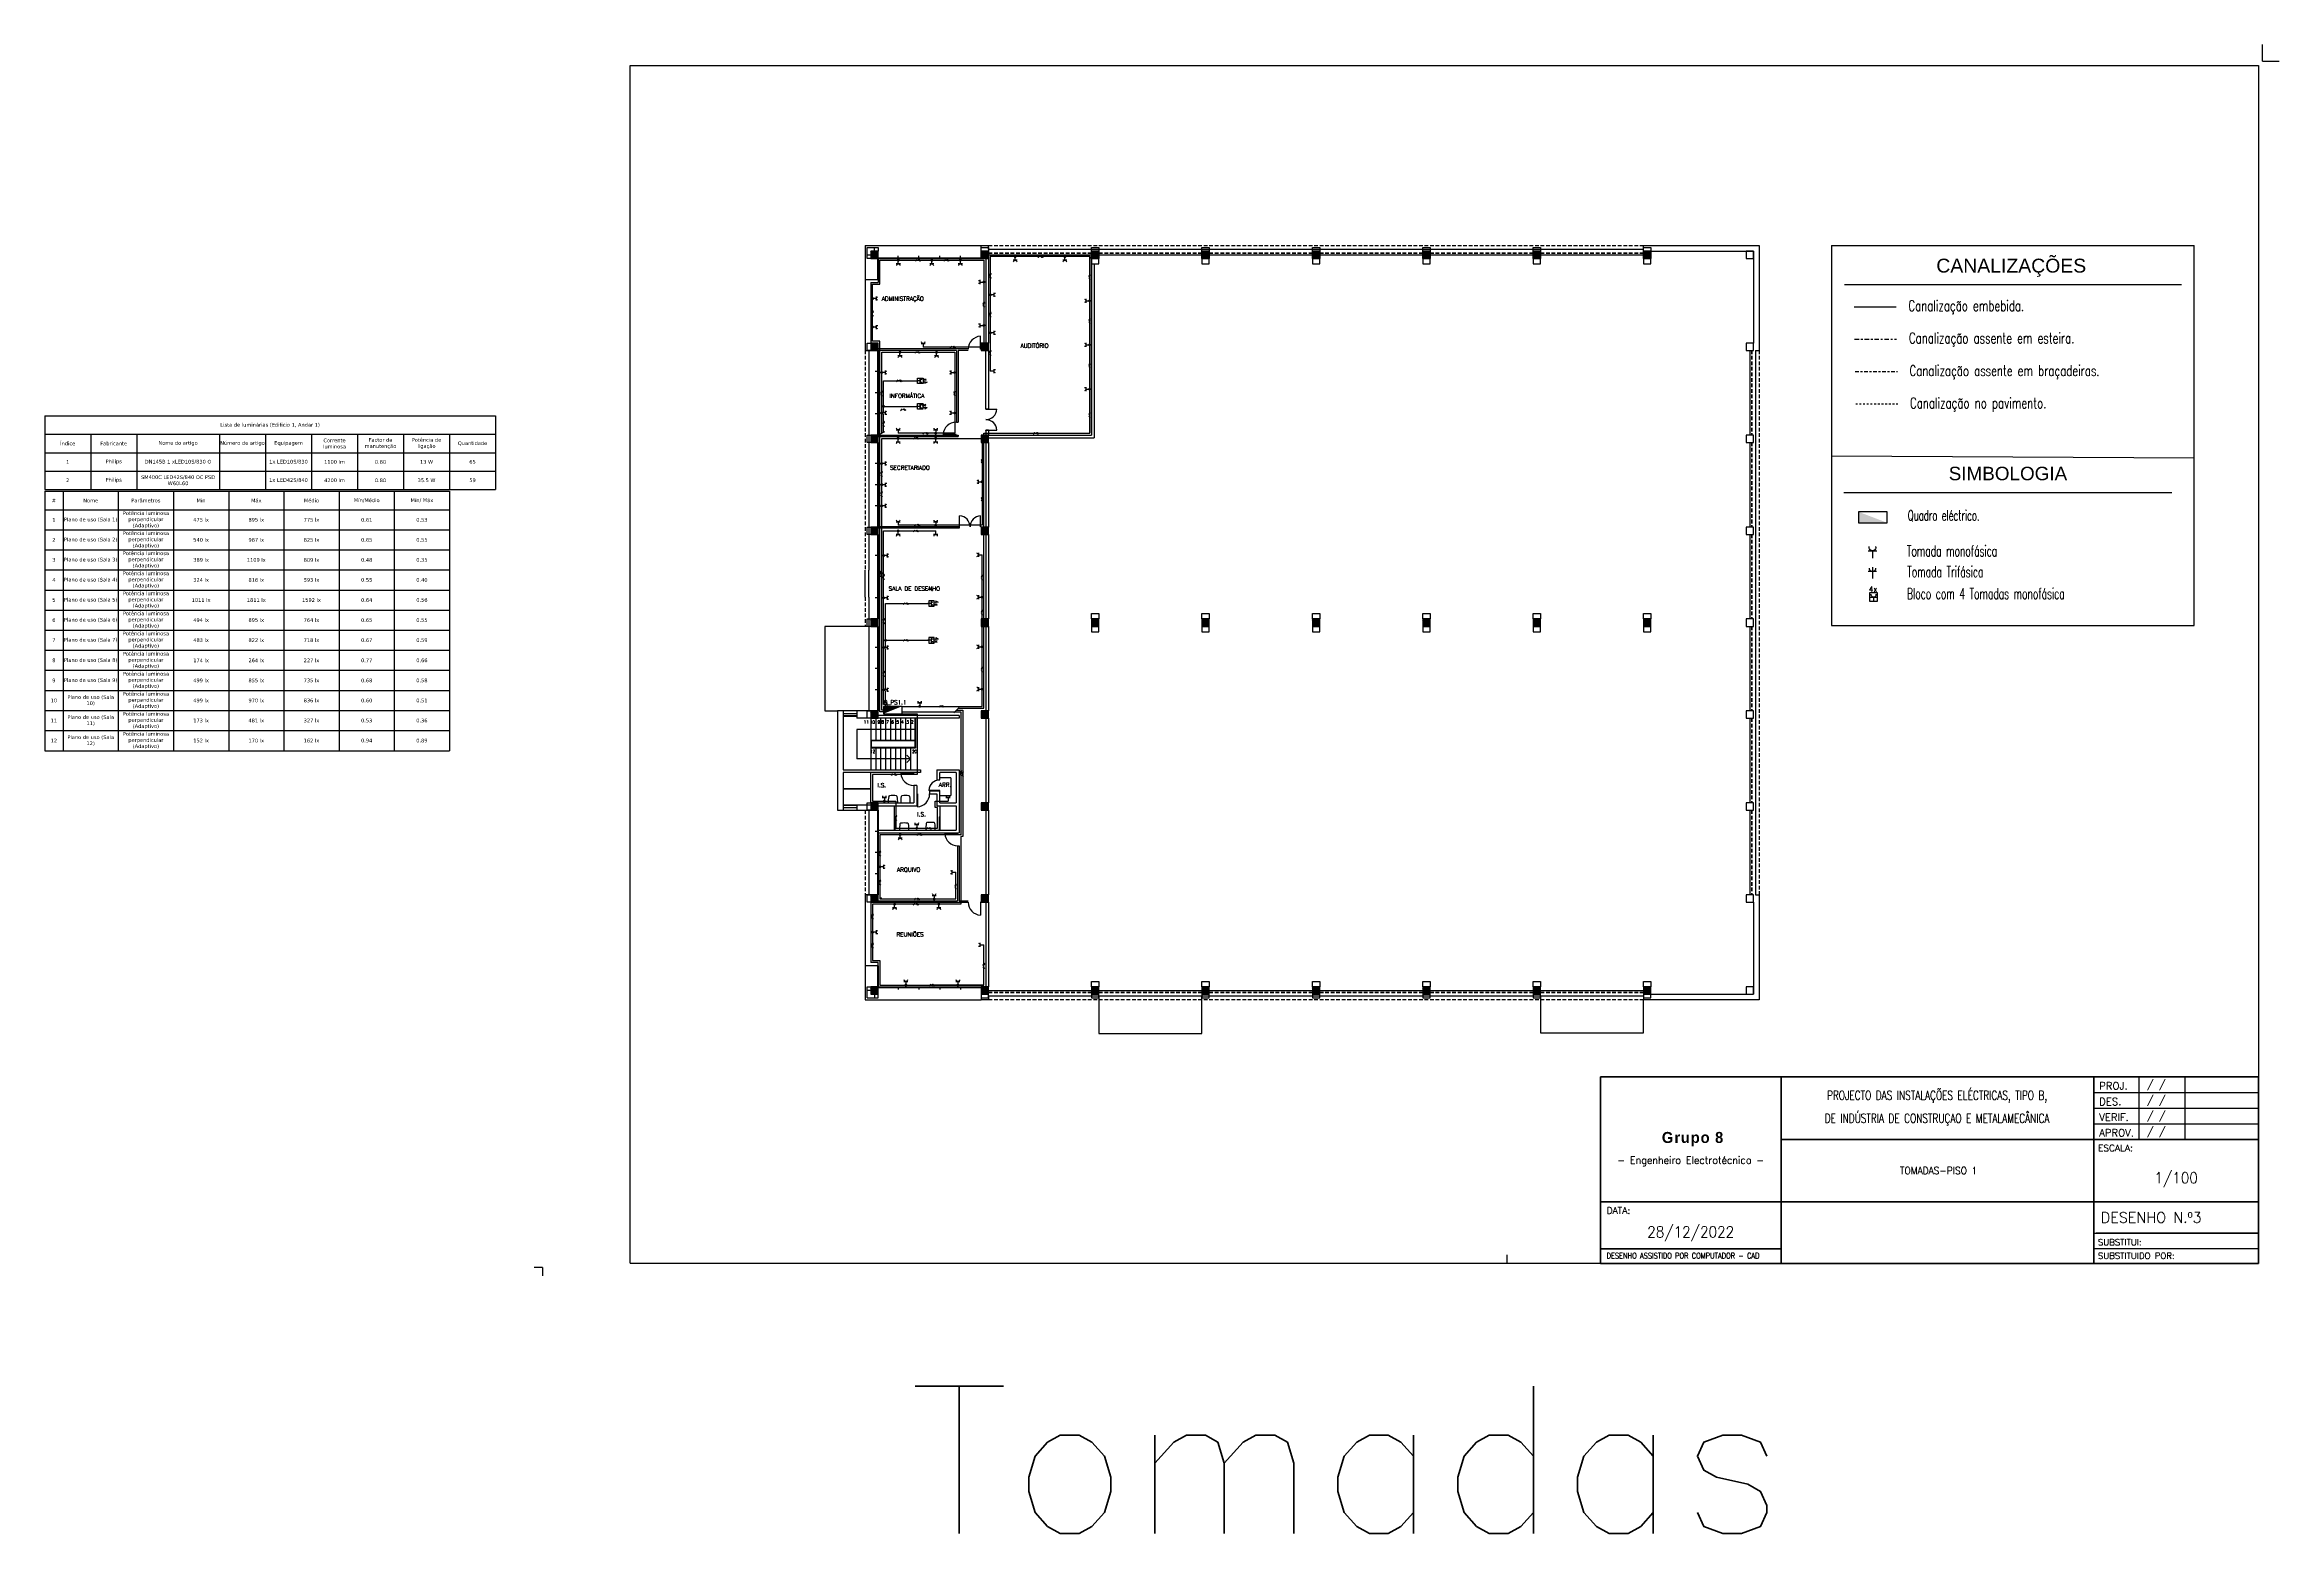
# Model space of a CAD drawing. Extents: x -9 to 600, y -23 to 65.
# Drawn here: x 350.2 to 471.6, y -16.4 to 64.6 of the extents above; entities that cross this region are included whole.
import ezdxf
from ezdxf.enums import TextEntityAlignment as Align

# ---------------------------------------------------------------- set-up
doc = ezdxf.new("R2010")
doc.units = 0
doc.header["$LTSCALE"] = 0.8
doc.header["$MEASUREMENT"] = 0
for name, pattern in [('CENTER2', [1.125, 0.75, -0.125, 0.125, -0.125]), ('DASHDOT2', [1.5875, 0.79375, -0.396875, 0, -0.396875]), ('HIDDEN', [0.375, 0.25, -0.125])]:
    doc.linetypes.add(name, pattern=pattern)
doc.layers.get('0').update_dxf_attribs({"color": 3, "linetype": 'CONTINUOUS'})
for name, color, linetype in [('0_FIOS', 3, 'CONTINUOUS'), ('0_ligações', 10, 'CONTINUOUS'), ('Desenho base', 7, 'CONTINUOUS'), ('LEGENDA', 1, 'CONTINUOUS'), ('Quadros', 170, 'CONTINUOUS'), ('Quadros Eléctricos', 41, 'CONTINUOUS'), ('TOM', 4, 'CONTINUOUS'), ('Tomadas', 3, 'CONTINUOUS')]:
    doc.layers.add(name, color=color, linetype=linetype)
doc.layers.add('DLX_LUMKEY', color=7, linetype='CONTINUOUS', true_color=0x969696)
doc.layers.add('DLX_RESKEY', color=7, linetype='CONTINUOUS', true_color=0x707070)
doc.styles.add('ARIAL', font='arial.ttf')
doc.styles.add('PEN', font='ROMANS.SHX', dxfattribs={"width": 0.7, "height": 1})
doc.styles.add('ROMANS', font='romans', dxfattribs={"width": 0.9})
doc.styles.get("Standard").update_dxf_attribs({"font": 'ROMANS'})
doc.styles.add('TableTextStyle', font='')
doc.styles.get('TableTextStyle').set_extended_font_data('VERDANA.TTF')

# ---------------------------------------------------------------- blocks, each defined once
blk = doc.blocks.new('PE')
for p, q in [((0, 0), (5, 0)), ((5, 0), (5, 100))]:
    blk.add_line(p, q)
blk.add_arc((0, 0), 100, 0, 87.134)
blk = doc.blocks.new('PD')
for p, q in [((-5, 0), (-5, 100)), ((0, 0), (-5, 0))]:
    blk.add_line(p, q)
blk.add_arc((0, 0), 100, 92.866, 180)
blk = doc.blocks.new('*X26')
at = {"color": 0}
for p, q in [((15.8, 29.8), (16.2, 30.2)), ((15.8, 29.87), (16.13, 30.2)), ((15.8, 29.94), (16.06, 30.2)), ((15.8, 30.01), (15.99, 30.2)), ((15.8, 30.08), (15.92, 30.2)), ((15.8, 30.15), (15.85, 30.2)), ((15.87, 29.8), (16.2, 30.13)), ((15.94, 29.8), (16.2, 30.06)), ((16.01, 29.8), (16.2, 29.99)), ((16.08, 29.8), (16.2, 29.92)), ((16.15, 29.8), (16.2, 29.85))]:
    blk.add_line(p, q, dxfattribs=at)
blk = doc.blocks.new('QUAD')
for p, q in [((0, 0), (0, 0.4)), ((0, 0.4), (1, 0.4)), ((1, 0), (0, 0)), ((1, 0.4), (1, 0))]:
    blk.add_line(p, q)
blk.add_solid([(0, 0.4), (1, 0.4), (1, 0), (1, 0.4)])
blk = doc.blocks.new('Folha A3')
at = {"color": 0}
for p, q in [((412, 289), (412, 293)), ((21, 288), (411, 288)), ((21, 1), (21, 288)), ((411, 288), (411, 1)), ((412, 289), (416, 289)), ((0, 0), (-2, 0)), ((0, 0), (0, -2)), ((21, 1), (411, 1)), ((231, 3), (231, 1))]:
    blk.add_line(p, q, dxfattribs=at)
blk = doc.blocks.new('MONO')
at = {"layer": '0_FIOS'}
for p, q in [((-3.4, -0.8), (-1.8, 0.8)), ((0.8, -0.8), (-0.8, 0.8)), ((1.8, -0.8), (0.2, 0.8))]:
    blk.add_line(p, q, dxfattribs=at)
blk = doc.blocks.new('*T62')
at = {"layer": 'DLX_LUMKEY', "color": 0, "linetype": 'ByBlock', "lineweight": -2, "transparency": 16777216}
for p, q in [((0, 0), (24.5, 0)), ((0, 0), (0, -4)), ((24.5, 0), (24.5, -4)), ((0, -1), (24.5, -1)), ((2.5, -1), (2.5, -4)), ((5, -1), (5, -4)), ((9.5, -1), (9.5, -4)), ((12, -1), (12, -4)), ((14.5, -1), (14.5, -4)), ((17, -1), (17, -4)), ((19.5, -1), (19.5, -4)), ((22, -1), (22, -4)), ((0, -2), (24.5, -2)), ((0, -3), (24.5, -3)), ((0, -4), (24.5, -4))]:
    blk.add_line(p, q, dxfattribs=at)
at = {"layer": 'DLX_LUMKEY', "color": 0, "transparency": 16777216, "char_height": 0.2, "attachment_point": 5, "style": 'TableTextStyle'}
for s, insert, width in [('Lista de luminárias (Edifício 1, Andar 1)', (12.25, -0.5), 24.38), ('Factor de manutenção', (18.25, -1.5), 2.38), ('Potência de ligação', (20.75, -1.5), 2.38), ('Índice', (1.25, -1.5), 2.38), ('1', (1.25, -2.5), 2.38), ('Fabricante', (3.75, -1.5), 2.38), ('Philips', (3.75, -2.5), 2.38), ('DN145B 1 xLED10S/830 O', (7.25, -2.5), 4.38), ('Nome do artigo', (7.25, -1.5), 4.38), ('Número de artigo', (10.75, -1.5), 2.38), ('1x LED10S/830', (13.25, -2.5), 2.38), ('Equipagem', (13.25, -1.5), 2.38), ('Corrente luminosa', (15.75, -1.5), 2.38), ('1100 lm', (15.75, -2.5), 2.38), ('0.80', (18.25, -2.5), 2.38), ('13 W', (20.75, -2.5), 2.38), ('Quantidade', (23.25, -1.5), 2.38), ('65', (23.25, -2.5), 2.38), ('2', (1.25, -3.5), 2.38), ('Philips', (3.75, -3.5), 2.38), ('SM400C LED42S/840 OC PSD W60L60', (7.25, -3.5), 4.38), ('1x LED42S/840', (13.25, -3.5), 2.38), ('4200 lm', (15.75, -3.5), 2.38), ('0.80', (18.25, -3.5), 2.38), ('35.5 W', (20.75, -3.5), 2.38), ('59', (23.25, -3.5), 2.38)]:
    blk.add_mtext(s, dxfattribs=dict(at, insert=insert, width=width))
blk = doc.blocks.new('*T63')
at = {"layer": 'DLX_RESKEY', "color": 0, "linetype": 'ByBlock', "lineweight": -2, "transparency": 16777216}
for p, q in [((0, 0), (22, 0)), ((0, 0), (0, -14.1)), ((1, 0), (1, -14.1)), ((4, 0), (4, -14.1)), ((7, 0), (7, -14.1)), ((10, 0), (10, -14.1)), ((13, 0), (13, -14.1)), ((16, 0), (16, -14.1)), ((19, 0), (19, -14.1)), ((22, 0), (22, -14.1)), ((0, -1), (22, -1)), ((0, -2.09), (22, -2.09)), ((0, -3.18), (22, -3.18)), ((0, -4.27), (22, -4.27)), ((0, -5.37), (22, -5.37)), ((0, -6.46), (22, -6.46)), ((0, -7.55), (22, -7.55)), ((0, -8.64), (22, -8.64)), ((0, -9.73), (22, -9.73)), ((0, -10.82), (22, -10.82)), ((0, -11.91), (22, -11.91)), ((0, -13.01), (22, -13.01)), ((0, -14.1), (22, -14.1))]:
    blk.add_line(p, q, dxfattribs=at)
at = {"layer": 'DLX_RESKEY', "color": 0, "transparency": 16777216, "char_height": 0.2, "attachment_point": 5, "style": 'TableTextStyle'}
for s, insert, width in [('#', (0.5, -0.5), 0.88), ('Nome', (2.5, -0.5), 2.88), ('Potência luminosa perpendicular (Adaptivo)', (5.5, -1.55), 2.88), ('Parâmetros', (5.5, -0.5), 2.88), ('Min', (8.5, -0.5), 2.88), ('Máx', (11.5, -0.5), 2.88), ('Médio', (14.5, -0.5), 2.88), ('Mín/Médio', (17.5, -0.5), 2.88), ('Mín/ Máx', (20.5, -0.5), 2.88), ('1', (0.5, -1.55), 0.88), ('Plano de uso (Sala 1)', (2.5, -1.55), 2.88), ('Potência luminosa perpendicular (Adaptivo)', (5.5, -2.64), 2.88), ('475 lx', (8.5, -1.55), 2.88), ('895 lx', (11.5, -1.55), 2.88), ('775 lx', (14.5, -1.55), 2.88), ('0.61', (17.5, -1.55), 2.88), ('0.53', (20.5, -1.55), 2.88), ('2', (0.5, -2.64), 0.88), ('3', (0.5, -3.73), 0.88), ('Plano de uso (Sala 2)', (2.5, -2.64), 2.88), ('Plano de uso (Sala 3)', (2.5, -3.73), 2.88), ('Potência luminosa perpendicular (Adaptivo)', (5.5, -3.73), 2.88), ('540 lx', (8.5, -2.64), 2.88), ('389 lx', (8.5, -3.73), 2.88), ('1109 lx', (11.5, -3.73), 2.88), ('987 lx', (11.5, -2.64), 2.88), ('825 lx', (14.5, -2.64), 2.88), ('809 lx', (14.5, -3.73), 2.88), ('0.65', (17.5, -2.64), 2.88), ('0.48', (17.5, -3.73), 2.88), ('0.55', (20.5, -2.64), 2.88), ('0.35', (20.5, -3.73), 2.88), ('4', (0.5, -4.82), 0.88), ('Plano de uso (Sala 4)', (2.5, -4.82), 2.88), ('Potência luminosa perpendicular (Adaptivo)', (5.5, -4.82), 2.88), ('324 lx', (8.5, -4.82), 2.88), ('816 lx', (11.5, -4.82), 2.88), ('593 lx', (14.5, -4.82), 2.88), ('0.55', (17.5, -4.82), 2.88), ('0.40', (20.5, -4.82), 2.88), ('5', (0.5, -5.91), 0.88), ('Plano de uso (Sala 5)', (2.5, -5.91), 2.88), ('Potência luminosa perpendicular (Adaptivo)', (5.5, -5.91), 2.88), ('1011 lx', (8.5, -5.91), 2.88), ('1811 lx', (11.5, -5.91), 2.88), ('1592 lx', (14.5, -5.91), 2.88), ('0.64', (17.5, -5.91), 2.88), ('0.56', (20.5, -5.91), 2.88), ('6', (0.5, -7), 0.88), ('Plano de uso (Sala 6)', (2.5, -7), 2.88), ('Potência luminosa perpendicular (Adaptivo)', (5.5, -7), 2.88), ('494 lx', (8.5, -7), 2.88), ('895 lx', (11.5, -7), 2.88), ('764 lx', (14.5, -7), 2.88), ('0.65', (17.5, -7), 2.88), ('0.55', (20.5, -7), 2.88), ('7', (0.5, -8.09), 0.88), ('Plano de uso (Sala 7)', (2.5, -8.09), 2.88), ('Potência luminosa perpendicular (Adaptivo)', (5.5, -8.09), 2.88), ('483 lx', (8.5, -8.09), 2.88), ('822 lx', (11.5, -8.09), 2.88), ('718 lx', (14.5, -8.09), 2.88), ('0.67', (17.5, -8.09), 2.88), ('0.59', (20.5, -8.09), 2.88), ('8', (0.5, -9.19), 0.88), ('Plano de uso (Sala 8)', (2.5, -9.19), 2.88), ('Potência luminosa perpendicular (Adaptivo)', (5.5, -9.19), 2.88), ('174 lx', (8.5, -9.19), 2.88), ('264 lx', (11.5, -9.19), 2.88), ('227 lx', (14.5, -9.19), 2.88), ('0.77', (17.5, -9.19), 2.88), ('0.66', (20.5, -9.19), 2.88), ('9', (0.5, -10.28), 0.88), ('Plano de uso (Sala 9)', (2.5, -10.28), 2.88), ('Potência luminosa perpendicular (Adaptivo)', (5.5, -10.28), 2.88), ('Potência luminosa perpendicular (Adaptivo)', (5.5, -11.37), 2.88), ('499 lx', (8.5, -10.28), 2.88), ('855 lx', (11.5, -10.28), 2.88), ('735 lx', (14.5, -10.28), 2.88), ('0.68', (17.5, -10.28), 2.88), ('0.58', (20.5, -10.28), 2.88), ('10', (0.5, -11.37), 0.88), ('Plano de uso (Sala 10)', (2.5, -11.37), 2.88), ('Potência luminosa perpendicular (Adaptivo)', (5.5, -12.46), 2.88), ('499 lx', (8.5, -11.37), 2.88), ('970 lx', (11.5, -11.37), 2.88), ('836 lx', (14.5, -11.37), 2.88), ('0.60', (17.5, -11.37), 2.88), ('0.51', (20.5, -11.37), 2.88), ('11', (0.5, -12.46), 0.88), ('Plano de uso (Sala 11)', (2.5, -12.46), 2.88), ('Plano de uso (Sala 12)', (2.5, -13.55), 2.88), ('Potência luminosa perpendicular (Adaptivo)', (5.5, -13.55), 2.88), ('173 lx', (8.5, -12.46), 2.88), ('481 lx', (11.5, -12.46), 2.88), ('327 lx', (14.5, -12.46), 2.88), ('0.53', (17.5, -12.46), 2.88), ('0.36', (20.5, -12.46), 2.88), ('12', (0.5, -13.55), 0.88), ('152 lx', (8.5, -13.55), 2.88), ('170 lx', (11.5, -13.55), 2.88), ('162 lx', (14.5, -13.55), 2.88), ('0.94', (17.5, -13.55), 2.88), ('0.89', (20.5, -13.55), 2.88)]:
    blk.add_mtext(s, dxfattribs=dict(at, insert=insert, width=width))

msp = doc.modelspace()

# ---------------------------------------------------------------- linework, layer by layer
at = {"color": 0, "lineweight": 120}
for p, q in [((470.46, 8.46), (434.7, 8.46)), ((434.7, 8.46), (434.7, -1.68)), ((470.46, 8.46), (470.46, -1.68)), ((470.46, -1.68), (434.7, -1.68))]:
    msp.add_line(p, q, dxfattribs=at)
at = {"color": 0, "lineweight": 60}
for p, q in [((444.52, 8.46), (444.52, -1.68)), ((461.52, 8.46), (461.52, -1.68)), ((444.52, 5.06), (470.46, 5.06)), ((434.7, 1.66), (470.46, 1.66)), ((444.52, -0.89), (434.7, -0.89))]:
    msp.add_line(p, q, dxfattribs=at)
at = {"color": 0, "lineweight": 30}
for p, q in [((461.52, 7.61), (470.46, 7.61)), ((463.96, 8.46), (463.96, 5.06)), ((466.46, 8.46), (466.46, 5.06)), ((461.52, 6.76), (470.46, 6.76)), ((461.52, 5.91), (470.46, 5.91)), ((461.52, -0.04), (470.46, -0.04)), ((470.46, -0.89), (461.52, -0.89)), ((470.46, -0.04), (461.64, -0.04))]:
    msp.add_line(p, q, dxfattribs=at)
at = {"layer": 'Desenho base'}
for p, q in [((394.75, 53.65), (401.05, 53.65)), ((394.85, 52.95), (394.85, 53.55)), ((394.85, 53.55), (395.45, 53.55)), ((395.25, 53.35), (395.25, 53.55)), ((395.45, 53.55), (395.45, 53.35)), ((401.05, 53.65), (401.45, 53.65)), ((401.05, 53.35), (401.05, 53.65)), ((401.45, 53.45), (401.45, 53.65)), ((401.45, 53.45), (437.05, 53.45)), ((437.05, 53.65), (443.33, 53.65)), ((437.05, 53.45), (437.05, 53.65)), ((443.33, 53.65), (443.33, 47.95)), ((447.26, 53.65, 0), (466.97, 53.65)), ((447.26, 53.65), (447.26, 32.99)), ((466.97, 32.99), (466.97, 53.65)), ((394.85, 53.15), (395.05, 53.15)), ((395.05, 52.95), (394.85, 52.95)), ((395.05, 53.35), (395.05, 52.95)), ((395.45, 53.35), (395.05, 53.35)), ((395.05, 52.95), (395.45, 52.95)), ((395.42, 52.95), (395.42, 51.8)), ((395.45, 52.95), (395.45, 53.35)), ((395.45, 52.98), (401.05, 52.98)), ((395.45, 52.95), (401.05, 52.95)), ((395.45, 52.95), (395.45, 51.8)), ((396.55, 52.95), (396.55, 53.1)), ((397.67, 52.95), (397.67, 53.1)), ((398.8, 52.95), (398.8, 53.1)), ((399.92, 52.95), (399.92, 53.1)), ((401.45, 53.35), (401.05, 53.35)), ((401.05, 53.35), (401.05, 52.95)), ((401.05, 52.95), (401.45, 52.95)), ((401.3, 52.95), (401.3, 48.35)), ((401.45, 52.95), (401.45, 53.35)), ((401.45, 53.15), (407.05, 53.15)), ((401.45, 52.95), (401.45, 48.35)), ((407.45, 53.35), (407.05, 53.35)), ((407.05, 53.35), (407.05, 52.95)), ((407.05, 52.95), (407.45, 52.95)), ((407.05, 52.65), (407.05, 43.35)), ((407.2, 52.65), (407.2, 43.2)), ((407.45, 52.95), (407.45, 53.35)), ((407.45, 53.15), (413.05, 53.15)), ((413.45, 53.35), (413.05, 53.35)), ((413.05, 53.35), (413.05, 52.95)), ((413.05, 52.95), (413.45, 52.95)), ((413.45, 52.95), (413.45, 53.35)), ((413.45, 53.15), (419.05, 53.15)), ((419.45, 53.35), (419.05, 53.35)), ((419.05, 53.35), (419.05, 52.95)), ((419.05, 52.95), (419.45, 52.95)), ((419.45, 52.95), (419.45, 53.35)), ((419.45, 53.15), (425.05, 53.15)), ((425.45, 53.35), (425.05, 53.35)), ((425.05, 53.35), (425.05, 52.95)), ((425.05, 52.95), (425.45, 52.95)), ((425.45, 52.95), (425.45, 53.35)), ((425.45, 53.15), (431.05, 53.15)), ((431.45, 53.35), (431.05, 53.35)), ((431.05, 53.35), (431.05, 52.95)), ((431.05, 52.95), (431.45, 52.95)), ((431.45, 52.95), (431.45, 53.35)), ((431.45, 53.15), (437.05, 53.15)), ((437.45, 53.35), (437.05, 53.35)), ((437.05, 53.35), (437.05, 52.95)), ((437.05, 52.95), (437.45, 52.95)), ((437.45, 53.35), (443.03, 53.35)), ((437.45, 52.95), (437.45, 53.35)), ((443.03, 53.35), (442.63, 53.35)), ((442.63, 53.35), (442.63, 52.95)), ((442.63, 52.95), (443.03, 52.95)), ((443.03, 53.35), (443.03, 48.35)), ((443.03, 52.95), (443.03, 53.35)), ((394.75, 51.8), (394.75, 47.95)), ((394.75, 51.8), (395.45, 51.8)), ((395.05, 51.65), (395.45, 51.65)), ((395.05, 51.65), (395.05, 48.35)), ((395.45, 51.8), (395.45, 51.65)), ((466.28, 51.51), (447.96, 51.51)), ((394.75, 47.95), (395.05, 47.95)), ((394.95, 47.95), (394.95, 36)), ((395.45, 48.35), (395.05, 48.35)), ((395.05, 48.35), (395.05, 47.95)), ((395.05, 47.95), (395.45, 47.95)), ((395.42, 47.95), (395.42, 43.35)), ((395.45, 47.95), (395.45, 48.35)), ((395.45, 47.95), (395.45, 43.35)), ((401.45, 48.35), (401.05, 48.35)), ((401.05, 48.35), (401.05, 47.95)), ((401.05, 47.95), (401.45, 47.95)), ((401.3, 44.76), (401.3, 47.95)), ((401.45, 47.95), (401.45, 48.35)), ((401.45, 47.95), (401.45, 44.76)), ((443.03, 48.35), (442.63, 48.35)), ((442.63, 48.35), (442.63, 47.95)), ((442.63, 47.95), (443.03, 47.95)), ((442.83, 47.95), (442.83, 43.35)), ((443.03, 47.95), (443.03, 48.35)), ((443.13, 47.95), (443.13, 18.35)), ((443.13, 47.95), (443.33, 47.95)), ((395.45, 46.8), (395.3, 46.8)), ((395.45, 45.65), (395.3, 45.65)), ((395.45, 44.5), (395.3, 44.5)), ((399.72, 44.05), (399.8, 44.05)), ((401.45, 44.76), (401.3, 44.76)), ((395.45, 43.35), (395.05, 43.35)), ((395.05, 43.35), (395.05, 42.95)), ((395.05, 42.95), (395.45, 42.95)), ((395.42, 42.95), (395.42, 38.35)), ((395.45, 43.35), (399.8, 43.35)), ((395.45, 42.95), (395.45, 43.35)), ((395.45, 43.27), (399.8, 43.27)), ((395.45, 42.95), (395.45, 38.35)), ((401.45, 43.35), (401.05, 43.35)), ((401.05, 43.35), (401.05, 42.95)), ((401.05, 43.35), (401.3, 43.35)), ((401.05, 42.95), (401.45, 42.95)), ((401.45, 43.62), (401.3, 43.62)), ((401.3, 43.62), (401.3, 43.35)), ((401.3, 42.95), (401.3, 38.35)), ((401.3, 42.95), (401.3, 42.92)), ((401.45, 43.62), (401.45, 43.35)), ((401.45, 42.95), (401.45, 43.35)), ((401.45, 43.35), (407.05, 43.35)), ((401.45, 43.2), (407.2, 43.2)), ((401.45, 42.95), (401.45, 38.35)), ((443.03, 43.35), (442.63, 43.35)), ((442.63, 43.35), (442.63, 42.95)), ((442.63, 42.95), (443.03, 42.95)), ((442.83, 42.95), (442.83, 38.35)), ((443.03, 42.95), (443.03, 43.35)), ((395.45, 41.8), (395.3, 41.8)), ((466.97, 42.1), (447.26, 42.2)), ((395.45, 40.65), (395.3, 40.65)), ((447.94, 40.22, 0), (465.76, 40.22, 0)), ((395.45, 39.5), (395.3, 39.5)), ((395.45, 38.35), (395.05, 38.35)), ((395.05, 38.35), (395.05, 37.95)), ((395.05, 37.95), (395.45, 37.95)), ((395.42, 37.95), (395.42, 36)), ((399.85, 38.36), (395.45, 38.36)), ((395.45, 37.95), (395.45, 38.35)), ((399.85, 38.28), (395.45, 38.28)), ((395.45, 37.95), (395.45, 36)), ((399.85, 38.36), (399.85, 38.28)), ((401.05, 38.36), (401.05, 38.28)), ((401.45, 38.35), (401.05, 38.35)), ((401.05, 38.35), (401.05, 37.95)), ((401.05, 37.95), (401.45, 37.95)), ((401.3, 37.95), (401.3, 33.35)), ((401.45, 37.95), (401.45, 38.35)), ((401.45, 37.95), (401.45, 33.35)), ((443.03, 38.35), (442.63, 38.35)), ((442.63, 38.35), (442.63, 37.95)), ((442.63, 37.95), (443.03, 37.95)), ((442.83, 37.95), (442.83, 33.35)), ((443.03, 37.95), (443.03, 38.35)), ((395.45, 36.8), (395.3, 36.8)), ((394.75, 34.54), (394.75, 36)), ((394.95, 34.54), (394.95, 36)), ((395.42, 36), (395.42, 34.54)), ((395.45, 36), (395.45, 34.54)), ((394.95, 34.54), (394.95, 28.35)), ((395.45, 34.5), (395.3, 34.5)), ((395.42, 34.54), (395.42, 33.35)), ((395.45, 34.54), (395.45, 33.35)), ((392.55, 32.95), (392.55, 28.35)), ((394.95, 32.95), (392.55, 32.95)), ((395.45, 33.35), (395.05, 33.35)), ((395.05, 33.35), (395.05, 32.95)), ((395.05, 32.95), (395.45, 32.95)), ((395.42, 32.95), (395.42, 28.35)), ((395.45, 32.95), (395.45, 33.35)), ((395.45, 32.95), (395.45, 28.35)), ((401.45, 33.35), (401.05, 33.35)), ((401.05, 33.35), (401.05, 32.95)), ((401.05, 32.95), (401.45, 32.95)), ((401.3, 32.95), (401.3, 28.35)), ((401.45, 32.95), (401.45, 33.35)), ((401.45, 32.95), (401.45, 28.35)), ((407.45, 33.35), (407.05, 33.35)), ((407.05, 33.35), (407.05, 32.95)), ((407.05, 32.95), (407.45, 32.95)), ((407.45, 32.95), (407.45, 33.35)), ((413.45, 33.35), (413.05, 33.35)), ((413.05, 33.35), (413.05, 32.95)), ((413.05, 32.95), (413.45, 32.95)), ((413.45, 32.95), (413.45, 33.35)), ((419.45, 33.35), (419.05, 33.35)), ((419.05, 33.35), (419.05, 32.95)), ((419.05, 32.95), (419.45, 32.95)), ((419.45, 32.95), (419.45, 33.35)), ((425.45, 33.35), (425.05, 33.35)), ((425.05, 33.35), (425.05, 32.95)), ((425.05, 32.95), (425.45, 32.95)), ((425.45, 32.95), (425.45, 33.35)), ((431.45, 33.35), (431.05, 33.35)), ((431.05, 33.35), (431.05, 32.95)), ((431.05, 32.95), (431.45, 32.95)), ((431.45, 32.95), (431.45, 33.35)), ((437.45, 33.35), (437.05, 33.35)), ((437.05, 33.35), (437.05, 32.95)), ((437.05, 32.95), (437.45, 32.95)), ((437.45, 32.95), (437.45, 33.35)), ((443.03, 33.35), (442.63, 33.35)), ((442.63, 33.35), (442.63, 32.95)), ((442.63, 32.95), (443.03, 32.95)), ((442.83, 32.95), (442.83, 28.35)), ((443.03, 32.95), (443.03, 33.35)), ((395.45, 31.8), (395.3, 31.8)), ((395.45, 30.65), (395.3, 30.65)), ((395.45, 29.5), (395.3, 29.5)), ((392.55, 28.35), (393.25, 28.35)), ((393.55, 28.35), (393.25, 28.35)), ((393.25, 28.35), (393.25, 22.95)), ((394.3, 28.35), (393.55, 28.35)), ((393.55, 28.35), (393.55, 25.15)), ((394.3, 28.2), (393.55, 28.2)), ((394.3, 28.08), (393.55, 28.08)), ((394.3, 28.05), (393.55, 28.05)), ((394.3, 28.35), (394.3, 27.95)), ((395.05, 28.35), (394.3, 28.35)), ((395.05, 27.95), (394.3, 27.95)), ((395.45, 28.35), (395.05, 28.35)), ((395.05, 28.35), (395.05, 27.95)), ((395.05, 27.95), (395.05, 26.75)), ((395.05, 27.95), (395.45, 27.95)), ((395.32, 27.95), (395.32, 26.75)), ((395.45, 27.95), (395.45, 28.35)), ((399.85, 28.1), (395.45, 28.1)), ((399.85, 27.95), (395.45, 27.95)), ((395.59, 27.95), (395.59, 26.75)), ((395.86, 27.95), (395.86, 26.75)), ((396.13, 27.95), (396.13, 26.75)), ((396.4, 27.95), (396.4, 26.75)), ((396.67, 27.95), (396.67, 26.75)), ((396.94, 27.95), (396.94, 26.75)), ((397.21, 27.95), (397.21, 26.75)), ((397.45, 27.95), (397.45, 26.38)), ((397.48, 27.95), (397.48, 26.35)), ((399.85, 28.1), (399.85, 27.95)), ((401.45, 28.35), (401.05, 28.35)), ((401.05, 28.35), (401.05, 27.95)), ((401.05, 27.95), (401.45, 27.95)), ((401.3, 27.95), (401.3, 23.35)), ((401.45, 27.95), (401.45, 28.35)), ((401.45, 27.95), (401.45, 23.35)), ((443.03, 28.35), (442.63, 28.35)), ((442.63, 28.35), (442.63, 27.95)), ((442.63, 27.95), (443.03, 27.95)), ((442.83, 27.95), (442.83, 23.35)), ((443.03, 27.95), (443.03, 28.35)), ((397.45, 27.35), (394.3, 27.35)), ((394.3, 27.35), (394.3, 25.75)), ((395.05, 26.75), (395.05, 26.35)), ((397.45, 26.75), (395.05, 26.75)), ((395.08, 26.72), (395.08, 26.38)), ((397.45, 26.72), (395.08, 26.72)), ((397.21, 25.75), (394.3, 25.75)), ((395.05, 26.35), (395.05, 25.15)), ((395.05, 26.35), (397.48, 26.35)), ((395.08, 26.38), (397.45, 26.38)), ((395.32, 26.35), (395.32, 25.15)), ((395.59, 26.35), (395.59, 25.15)), ((395.86, 26.35), (395.86, 25.15)), ((396.13, 26.35), (396.13, 25.15)), ((396.4, 26.35), (396.4, 25.15)), ((396.67, 26.35), (396.67, 25.15)), ((396.94, 26.35), (396.94, 25.15)), ((397.21, 25.75), (397.01, 25.95)), ((397.21, 25.75), (397.01, 25.55)), ((397.21, 26.35), (397.21, 25.15)), ((393.55, 25.15), (397.75, 25.15)), ((397.75, 25), (393.55, 25)), ((393.55, 25), (393.55, 22.95)), ((395.05, 23.35), (395.05, 25)), ((397.55, 24.3), (397.4, 24.3)), ((397.4, 24.3), (397.4, 23.35)), ((397.55, 24.3), (397.55, 23.2)), ((397.75, 25.15), (397.75, 25)), ((398.65, 25.15), (399.85, 25.15)), ((398.65, 25.15), (398.65, 24.6)), ((398.65, 24.6), (398.8, 24.6)), ((398.8, 24.6), (398.8, 25)), ((399.7, 25), (398.8, 25)), ((399.4, 24.71), (398.8, 24.71)), ((399.4, 24.71), (399.4, 23.75)), ((399.7, 25), (399.7, 23.35)), ((399.85, 25.15), (399.85, 21.72)), ((393.55, 24.14), (395.05, 24.14)), ((393.55, 24.11), (395.05, 24.11)), ((393.55, 23.25), (394.3, 23.25)), ((393.55, 23.22), (394.3, 23.22)), ((393.55, 23.1), (394.3, 23.1)), ((394.3, 23.25), (394.3, 22.95)), ((394.3, 23.25), (395.05, 23.25)), ((395.45, 23.35), (395.05, 23.35)), ((395.05, 23.35), (395.05, 22.95)), ((395.45, 23.35), (397.4, 23.35)), ((395.45, 22.95), (395.45, 23.35)), ((395.45, 23.2), (397.55, 23.2)), ((396.35, 21.87), (396.35, 23.2)), ((398.25, 24), (398.25, 23.85)), ((398.25, 24), (398.8, 24)), ((398.25, 23.85), (398.65, 23.85)), ((398.65, 23.85), (398.65, 23.2)), ((398.65, 23.2), (399.7, 23.2)), ((398.8, 23.35), (398.8, 24)), ((398.8, 23.75), (399.4, 23.75)), ((398.8, 23.35), (399.7, 23.35)), ((398.8, 23.2), (398.8, 21.87)), ((399.7, 23.2), (399.7, 21.87)), ((401.45, 23.35), (401.05, 23.35)), ((401.05, 23.35), (401.05, 22.95)), ((401.45, 22.95), (401.45, 23.35)), ((443.03, 23.35), (442.63, 23.35)), ((442.63, 23.35), (442.63, 22.95)), ((443.03, 22.95), (443.03, 23.35)), ((393.25, 22.95), (393.55, 22.95)), ((393.55, 22.95), (394.3, 22.95)), ((394.3, 22.95), (395.05, 22.95)), ((394.95, 22.95), (394.95, 18.35)), ((395.05, 22.95), (395.45, 22.95)), ((395.42, 22.95), (395.42, 18.35)), ((395.45, 22.95), (395.45, 18.35)), ((395.45, 21.87), (399.7, 21.87)), ((396.35, 22.6), (396.38, 22.6)), ((396.38, 21.87), (396.38, 22.6)), ((398.77, 22.6), (398.8, 22.6)), ((398.77, 22.6), (398.77, 21.87)), ((401.05, 22.95), (401.45, 22.95)), ((401.3, 22.95), (401.3, 18.35)), ((401.45, 22.95), (401.45, 18.35)), ((442.63, 22.95), (443.03, 22.95)), ((442.83, 22.95), (442.83, 18.35)), ((395.45, 21.8), (395.3, 21.8)), ((395.45, 20.65), (395.3, 20.65)), ((395.45, 21.72), (399.85, 21.72)), ((399.77, 21.02), (399.85, 21.02)), ((395.45, 19.5), (395.3, 19.5)), ((394.75, 18.35), (394.75, 14.5)), ((395.05, 18.35), (394.75, 18.35)), ((395.45, 18.35), (395.05, 18.35)), ((395.05, 18.35), (395.05, 17.95)), ((395.45, 17.95), (395.45, 18.35)), ((401.45, 18.35), (401.05, 18.35)), ((401.05, 18.35), (401.05, 17.95)), ((401.45, 17.95), (401.45, 18.35)), ((443.03, 18.35), (442.63, 18.35)), ((442.63, 18.35), (442.63, 17.95)), ((443.03, 17.95), (443.03, 18.35)), ((443.13, 18.35), (443.33, 18.35)), ((443.33, 18.35), (443.33, 12.65)), ((395.05, 17.95), (395.05, 14.68)), ((395.05, 17.95), (395.45, 17.95)), ((401.05, 17.95), (401.45, 17.95)), ((401.3, 17.95), (401.3, 13.35)), ((401.45, 17.95), (401.45, 13.35)), ((442.63, 17.95), (443.03, 17.95)), ((443.03, 17.95), (443.03, 12.95)), ((395.45, 14.68), (395.05, 14.68)), ((395.45, 14.5), (395.45, 14.68)), ((394.75, 14.5), (394.75, 12.65)), ((395.42, 14.5), (394.75, 14.5)), ((395.42, 14.5), (395.42, 13.35)), ((395.45, 14.5), (395.45, 13.35)), ((394.75, 12.65), (401.05, 12.65)), ((394.85, 13.35), (395.05, 13.35)), ((394.85, 12.75), (394.85, 13.35)), ((395.05, 13.15), (394.85, 13.15)), ((394.85, 12.75), (395.45, 12.75)), ((395.45, 13.35), (395.05, 13.35)), ((395.05, 13.35), (395.05, 12.95)), ((395.05, 12.95), (395.45, 12.95)), ((395.25, 12.95), (395.25, 12.75)), ((395.45, 13.35), (401.05, 13.35)), ((395.45, 12.95), (395.45, 13.35)), ((395.45, 13.32), (401.05, 13.32)), ((395.45, 12.75), (395.45, 12.95)), ((396.55, 13.35), (396.55, 13.2)), ((397.67, 13.35), (397.67, 13.2)), ((398.8, 13.35), (398.8, 13.2)), ((399.92, 13.35), (399.92, 13.2)), ((401.45, 13.35), (401.05, 13.35)), ((401.05, 13.35), (401.05, 12.95)), ((401.05, 12.95), (401.05, 12.65)), ((401.05, 12.95), (401.45, 12.95)), ((401.45, 12.65), (401.05, 12.65)), ((401.45, 12.95), (401.45, 13.35)), ((401.45, 13.15), (407.05, 13.15)), ((437.05, 12.85), (401.45, 12.85)), ((401.45, 12.85), (401.45, 12.65)), ((407.45, 13.35), (407.05, 13.35)), ((407.05, 13.35), (407.05, 12.95)), ((407.05, 12.95), (407.45, 12.95)), ((407.45, 12.95), (407.45, 13.35)), ((407.45, 13.15), (413.05, 13.15)), ((407.45, 12.85), (407.45, 10.82)), ((413.45, 13.35), (413.05, 13.35)), ((413.05, 13.35), (413.05, 12.95)), ((413.05, 12.95), (413.45, 12.95)), ((413.05, 10.82), (413.05, 12.85)), ((413.45, 12.95), (413.45, 13.35)), ((413.45, 13.15), (419.05, 13.15)), ((419.45, 13.35), (419.05, 13.35)), ((419.05, 13.35), (419.05, 12.95)), ((419.05, 12.95), (419.45, 12.95)), ((419.45, 12.95), (419.45, 13.35)), ((419.45, 13.15), (425.05, 13.15)), ((425.45, 13.35), (425.05, 13.35)), ((425.05, 13.35), (425.05, 12.95)), ((425.05, 12.95), (425.45, 12.95)), ((425.45, 12.95), (425.45, 13.35)), ((425.45, 13.15), (431.05, 13.15)), ((431.45, 13.35), (431.05, 13.35)), ((431.05, 13.35), (431.05, 12.95)), ((431.05, 12.95), (431.45, 12.95)), ((431.45, 12.95), (431.45, 13.35)), ((431.45, 13.15), (437.05, 13.15)), ((431.45, 12.85), (431.45, 10.85)), ((437.45, 13.35), (437.05, 13.35)), ((437.05, 13.35), (437.05, 12.95)), ((437.05, 12.95), (437.45, 12.95)), ((437.05, 12.85), (437.05, 12.65)), ((437.05, 10.85), (437.05, 12.65)), ((443.33, 12.65), (437.05, 12.65)), ((437.45, 12.95), (437.45, 13.35)), ((437.45, 12.95), (443.03, 12.95)), ((443.03, 13.35), (442.63, 13.35)), ((442.63, 13.35), (442.63, 12.95)), ((442.63, 12.95), (443.03, 12.95)), ((443.03, 12.95), (443.03, 13.35)), ((407.45, 10.82), (413.05, 10.82)), ((431.45, 10.85), (437.05, 10.85))]:
    msp.add_line(p, q, dxfattribs=at)
at = {"layer": 'Desenho base', "linetype": 'Continuous'}
for p, q in [((394.75, 53.65), (394.75, 51.8)), ((400.35, 48.03), (395.45, 48.03)), ((399.72, 47.95), (395.45, 47.95)), ((399.72, 47.95), (399.72, 44.05)), ((400.35, 47.95), (399.8, 47.95)), ((399.8, 47.95), (399.8, 44.05)), ((399.8, 43.35), (399.8, 43.27)), ((399.77, 21.02), (399.77, 18.03)), ((399.85, 21.02), (399.85, 18.03)), ((395.45, 18.03), (399.77, 18.03)), ((395.45, 17.95), (400.35, 17.95)), ((399.85, 18.03), (400.35, 18.03))]:
    msp.add_line(p, q, dxfattribs=at)
at = {"layer": 'Desenho base', "linetype": 'HIDDEN'}
for p, q in [((401.45, 53.65), (437.05, 53.65)), ((401.45, 53.26), (407.05, 53.26)), ((401.45, 53.23), (407.05, 53.23)), ((407.45, 53.26), (413.05, 53.26)), ((407.45, 53.23), (413.05, 53.23)), ((413.45, 53.26), (419.05, 53.26)), ((413.45, 53.23), (419.05, 53.23)), ((419.45, 53.26), (425.05, 53.26)), ((419.45, 53.23), (425.05, 53.23)), ((425.45, 53.26), (431.05, 53.26)), ((425.45, 53.23), (431.05, 53.23)), ((431.45, 53.26), (437.05, 53.26)), ((431.45, 53.23), (437.05, 53.23)), ((394.75, 47.95), (394.75, 36)), ((442.91, 47.95), (442.91, 43.35)), ((442.94, 47.95), (442.94, 43.35)), ((443.33, 47.95), (443.33, 18.35)), ((442.91, 42.95), (442.91, 38.35)), ((442.94, 42.95), (442.94, 38.35)), ((442.91, 37.95), (442.91, 33.35)), ((442.94, 37.95), (442.94, 33.35)), ((394.75, 34.54), (394.75, 32.95)), ((442.91, 32.95), (442.91, 28.35)), ((442.94, 32.95), (442.94, 28.35)), ((442.91, 27.95), (442.91, 23.35)), ((442.94, 27.95), (442.94, 23.35)), ((394.75, 22.95), (394.75, 18.35)), ((442.91, 22.95), (442.91, 18.35)), ((442.94, 22.95), (442.94, 18.35)), ((401.45, 13.07), (407.05, 13.07)), ((401.45, 13.04), (407.05, 13.04)), ((437.05, 12.65), (401.45, 12.65)), ((407.45, 13.07), (413.05, 13.07)), ((407.45, 13.04), (413.05, 13.04)), ((413.45, 13.07), (419.05, 13.07)), ((413.45, 13.04), (419.05, 13.04)), ((419.45, 13.07), (425.05, 13.07)), ((419.45, 13.04), (425.05, 13.04)), ((425.45, 13.07), (431.05, 13.07)), ((425.45, 13.04), (431.05, 13.04)), ((431.45, 13.07), (437.05, 13.07)), ((431.45, 13.04), (437.05, 13.04))]:
    msp.add_line(p, q, dxfattribs=at)
at = {"layer": 'Desenho base'}
for points in [[(401.05, 53.35), (401.05, 53.55), (401.45, 53.55), (401.45, 53.35)], [(407.05, 53.35), (407.05, 53.55), (407.45, 53.55), (407.45, 53.35)], [(413.05, 53.35), (413.05, 53.55), (413.45, 53.55), (413.45, 53.35)], [(419.05, 53.35), (419.05, 53.55), (419.45, 53.55), (419.45, 53.35)], [(425.05, 53.35), (425.05, 53.55), (425.45, 53.55), (425.45, 53.35)], [(431.05, 53.35), (431.05, 53.55), (431.45, 53.55), (431.45, 53.35)], [(437.05, 53.35), (437.05, 53.55), (437.45, 53.55), (437.45, 53.35)], [(407.05, 52.95), (407.05, 52.65), (407.45, 52.65), (407.45, 52.95)], [(413.05, 52.95), (413.05, 52.65), (413.45, 52.65), (413.45, 52.95)], [(419.05, 52.95), (419.05, 52.65), (419.45, 52.65), (419.45, 52.95)], [(425.05, 52.95), (425.05, 52.65), (425.45, 52.65), (425.45, 52.95)], [(431.05, 52.95), (431.05, 52.65), (431.45, 52.65), (431.45, 52.95)], [(437.05, 52.95), (437.05, 52.65), (437.45, 52.65), (437.45, 52.95)], [(395.05, 47.95), (394.85, 47.95), (394.85, 48.35), (395.05, 48.35)], [(395.05, 42.95), (394.85, 42.95), (394.85, 43.35), (395.05, 43.35)], [(395.05, 37.95), (394.85, 37.95), (394.85, 38.35), (395.05, 38.35)], [(395.05, 32.95), (394.85, 32.95), (394.85, 33.35), (395.05, 33.35)], [(407.05, 33.35), (407.05, 33.65), (407.45, 33.65), (407.45, 33.35)], [(407.05, 32.95), (407.05, 32.65), (407.45, 32.65), (407.45, 32.95)], [(413.05, 33.35), (413.05, 33.65), (413.45, 33.65), (413.45, 33.35)], [(413.05, 32.95), (413.05, 32.65), (413.45, 32.65), (413.45, 32.95)], [(419.05, 33.35), (419.05, 33.65), (419.45, 33.65), (419.45, 33.35)], [(419.05, 32.95), (419.05, 32.65), (419.45, 32.65), (419.45, 32.95)], [(425.05, 33.35), (425.05, 33.65), (425.45, 33.65), (425.45, 33.35)], [(425.05, 32.95), (425.05, 32.65), (425.45, 32.65), (425.45, 32.95)], [(431.05, 33.35), (431.05, 33.65), (431.45, 33.65), (431.45, 33.35)], [(431.05, 32.95), (431.05, 32.65), (431.45, 32.65), (431.45, 32.95)], [(437.05, 33.35), (437.05, 33.65), (437.45, 33.65), (437.45, 33.35)], [(437.05, 32.95), (437.05, 32.65), (437.45, 32.65), (437.45, 32.95)], [(395.05, 27.95), (394.85, 27.95), (394.85, 28.35), (395.05, 28.35)], [(395.05, 22.95), (394.85, 22.95), (394.85, 23.35), (395.05, 23.35)], [(395.05, 17.95), (394.85, 17.95), (394.85, 18.35), (395.05, 18.35)], [(407.05, 13.35), (407.05, 13.65), (407.45, 13.65), (407.45, 13.35)], [(413.05, 13.35), (413.05, 13.65), (413.45, 13.65), (413.45, 13.35)], [(419.05, 13.35), (419.05, 13.65), (419.45, 13.65), (419.45, 13.35)], [(425.05, 13.35), (425.05, 13.65), (425.45, 13.65), (425.45, 13.35)], [(431.05, 13.35), (431.05, 13.65), (431.45, 13.65), (431.45, 13.35)], [(437.05, 13.35), (437.05, 13.65), (437.45, 13.65), (437.45, 13.35)], [(401.05, 12.95), (401.05, 12.75), (401.45, 12.75), (401.45, 12.95)], [(407.05, 12.95), (407.05, 12.75), (407.45, 12.75), (407.45, 12.95)], [(413.05, 12.95), (413.05, 12.75), (413.45, 12.75), (413.45, 12.95)], [(419.05, 12.95), (419.05, 12.75), (419.45, 12.75), (419.45, 12.95)], [(425.05, 12.95), (425.05, 12.75), (425.45, 12.75), (425.45, 12.95)], [(431.05, 12.95), (431.05, 12.75), (431.45, 12.75), (431.45, 12.95)], [(437.05, 12.95), (437.05, 12.75), (437.45, 12.75), (437.45, 12.95)]]:
    msp.add_lwpolyline(points, dxfattribs=at)
for points in [[(395.05, 52.95), (395.45, 52.95), (395.45, 53.35), (395.05, 53.35)], [(401.05, 53.35), (401.45, 53.35), (401.45, 52.95), (401.05, 52.95)], [(407.05, 53.35), (407.45, 53.35), (407.45, 52.95), (407.05, 52.95)], [(413.05, 53.35), (413.45, 53.35), (413.45, 52.95), (413.05, 52.95)], [(419.05, 53.35), (419.45, 53.35), (419.45, 52.95), (419.05, 52.95)], [(425.05, 53.35), (425.45, 53.35), (425.45, 52.95), (425.05, 52.95)], [(431.05, 53.35), (431.45, 53.35), (431.45, 52.95), (431.05, 52.95)], [(437.05, 53.35), (437.45, 53.35), (437.45, 52.95), (437.05, 52.95)], [(395.05, 47.95), (395.45, 47.95), (395.45, 48.35), (395.05, 48.35)], [(401.05, 47.95), (401.45, 47.95), (401.45, 48.35), (401.05, 48.35)], [(395.05, 42.95), (395.45, 42.95), (395.45, 43.35), (395.05, 43.35)], [(401.05, 42.95), (401.45, 42.95), (401.45, 43.35), (401.05, 43.35)], [(395.05, 37.95), (395.45, 37.95), (395.45, 38.35), (395.05, 38.35)], [(401.05, 37.95), (401.45, 37.95), (401.45, 38.35), (401.05, 38.35)], [(395.05, 32.95), (395.45, 32.95), (395.45, 33.35), (395.05, 33.35)], [(401.05, 32.95), (401.45, 32.95), (401.45, 33.35), (401.05, 33.35)], [(407.05, 32.95), (407.45, 32.95), (407.45, 33.35), (407.05, 33.35)], [(413.05, 32.95), (413.45, 32.95), (413.45, 33.35), (413.05, 33.35)], [(419.05, 32.95), (419.45, 32.95), (419.45, 33.35), (419.05, 33.35)], [(425.05, 32.95), (425.45, 32.95), (425.45, 33.35), (425.05, 33.35)], [(431.05, 32.95), (431.45, 32.95), (431.45, 33.35), (431.05, 33.35)], [(437.05, 32.95), (437.45, 32.95), (437.45, 33.35), (437.05, 33.35)], [(395.05, 27.95), (395.45, 27.95), (395.45, 28.35), (395.05, 28.35)], [(401.05, 27.95), (401.45, 27.95), (401.45, 28.35), (401.05, 28.35)], [(395.05, 22.95), (395.45, 22.95), (395.45, 23.35), (395.05, 23.35)], [(401.05, 22.95), (401.45, 22.95), (401.45, 23.35), (401.05, 23.35)], [(395.05, 17.95), (395.45, 17.95), (395.45, 18.35), (395.05, 18.35)], [(401.05, 17.95), (401.45, 17.95), (401.45, 18.35), (401.05, 18.35)], [(395.05, 12.95), (395.45, 12.95), (395.45, 13.35), (395.05, 13.35)], [(401.05, 12.95), (401.45, 12.95), (401.45, 13.35), (401.05, 13.35)], [(407.05, 12.95), (407.45, 12.95), (407.45, 13.35), (407.05, 13.35)], [(413.05, 12.95), (413.45, 12.95), (413.45, 13.35), (413.05, 13.35)], [(419.05, 12.95), (419.45, 12.95), (419.45, 13.35), (419.05, 13.35)], [(425.05, 12.95), (425.45, 12.95), (425.45, 13.35), (425.05, 13.35)], [(431.05, 12.95), (431.45, 12.95), (431.45, 13.35), (431.05, 13.35)], [(437.05, 12.95), (437.45, 12.95), (437.45, 13.35), (437.05, 13.35)]]:
    msp.add_lwpolyline(points, close=True, dxfattribs=at)
at = {"layer": 'Desenho base', "linetype": 'Continuous'}
for centre, radius, start, end in [((398.4, 23.35), 2.4, 171.6718, 180), ((396.07, 23.69), 0.048, 96.9277, 171.6718), ((396.26, 22.15), 1.6, 83.0723, 96.9277), ((396.44, 23.69), 0.048, 8.3282, 83.0723), ((394.12, 23.35), 2.4, 0, 8.3281), ((399.08, 23.35), 2.4, 171.6718, 180), ((396.75, 23.69), 0.048, 96.9277, 171.6718), ((396.94, 22.15), 1.6, 83.0723, 96.9277), ((397.12, 23.69), 0.048, 8.3282, 83.0723), ((394.8, 23.35), 2.4, 0, 8.3281), ((399.01, 21.86), 2.4, 171.6718, 180), ((396.68, 22.2), 0.048, 96.9277, 171.6718), ((396.87, 20.66), 1.6, 83.0723, 96.9277), ((397.05, 22.2), 0.048, 8.3282, 83.0723), ((394.73, 21.86), 2.4, 0, 8.3281), ((400.44, 21.89), 2.4, 171.6718, 180), ((398.11, 22.23), 0.048, 96.9277, 171.6718), ((398.3, 20.69), 1.6, 83.0723, 96.9277), ((398.49, 22.23), 0.048, 8.3282, 83.0723), ((396.16, 21.89), 2.4, 0, 8.3281)]:
    msp.add_arc(centre, radius, start, end, dxfattribs=at)
at = {"layer": 'Quadros', "elevation": -19.37}
msp.add_lwpolyline([(450.29, 38.58), (450.29, 39.18), (448.72, 39.18), (448.72, 38.58)], close=True, dxfattribs=at)
at = {"layer": 'Quadros'}
msp.add_solid([(448.72, 39.18, -19.37), (448.72, 38.58, -19.37), (450.29, 38.58, -19.37)], dxfattribs=at)
at = {"layer": 'Quadros Eléctricos', "color": 0}
msp.add_line((447.26, 32.99), (466.97, 32.99), dxfattribs=at)
at = {"layer": 'TOM'}
for p, q in [((396.66, 52.65), (396.44, 52.65)), ((396.66, 52.65), (396.44, 52.65)), ((396.55, 52.65), (396.55, 52.85)), ((398.48, 52.65), (398.26, 52.65)), ((398.48, 52.65), (398.26, 52.65)), ((398.37, 52.65), (398.37, 52.85)), ((400.03, 52.65), (399.81, 52.65)), ((400.03, 52.65), (399.81, 52.65)), ((399.92, 52.65), (399.92, 52.85)), ((403.01, 52.85), (402.79, 52.85)), ((403.01, 52.85), (402.79, 52.85)), ((402.9, 52.85), (402.9, 53.05)), ((405.71, 52.85), (405.49, 52.85)), ((405.71, 52.85), (405.49, 52.85)), ((405.6, 52.85), (405.6, 53.05)), ((401, 51.56), (401, 51.78)), ((401, 51.56), (401, 51.78)), ((401, 51.67), (401.2, 51.67)), ((401.74, 51.09), (401.74, 50.86)), ((401.74, 51.09), (401.74, 50.86)), ((395.34, 50.77), (395.15, 50.77)), ((395.34, 50.88), (395.34, 50.66)), ((395.34, 50.88), (395.34, 50.66)), ((401.74, 50.98), (401.55, 50.98)), ((406.75, 50.54), (406.75, 50.76)), ((406.75, 50.54), (406.75, 50.76)), ((406.75, 50.65), (406.95, 50.65)), ((395.34, 49.22), (395.15, 49.22)), ((395.34, 49.33), (395.34, 49.11)), ((395.34, 49.33), (395.34, 49.11)), ((401, 49.2), (401, 49.42)), ((401, 49.2), (401, 49.42)), ((401, 49.31), (401.2, 49.31)), ((401.74, 48.9), (401.55, 48.9)), ((401.74, 49.02), (401.74, 48.79)), ((401.74, 49.02), (401.74, 48.79)), ((396.75, 47.65), (396.53, 47.65)), ((396.75, 47.65), (396.53, 47.65)), ((396.64, 47.65), (396.64, 47.85)), ((397.79, 48.32), (398.01, 48.32)), ((397.79, 48.32), (398.01, 48.32)), ((397.9, 48.32), (397.9, 48.13)), ((398.74, 47.65), (398.51, 47.65)), ((398.74, 47.65), (398.51, 47.65)), ((398.63, 47.65), (398.63, 47.85)), ((406.75, 48.14), (406.75, 48.36)), ((406.75, 48.14), (406.75, 48.36)), ((406.75, 48.25), (406.95, 48.25)), ((395.84, 46.75), (395.65, 46.75)), ((395.84, 46.86), (395.84, 46.64)), ((395.84, 46.86), (395.84, 46.64)), ((397.74, 46.3), (397.55, 46.3)), ((397.55, 46.3), (397.6, 46.3)), ((397.6, 46.3), (397.6, 46.45)), ((397.6, 46.45), (397.9, 46.45)), ((397.6, 46.15), (397.6, 46.3)), ((397.9, 46.15), (397.6, 46.15)), ((397.74, 46.19), (397.74, 46.41)), ((397.74, 46.19), (397.74, 46.41)), ((397.83, 46.39), (397.85, 46.39)), ((397.83, 46.21), (397.85, 46.21)), ((397.9, 46.45), (397.9, 46.15)), ((399.42, 46.64), (399.42, 46.86)), ((399.42, 46.64), (399.42, 46.86)), ((399.42, 46.75), (399.62, 46.75)), ((401.74, 46.83), (401.55, 46.83)), ((401.74, 46.94), (401.74, 46.72)), ((401.74, 46.94), (401.74, 46.72)), ((397.59, 44.91), (397.59, 45.06)), ((397.59, 45.06), (397.89, 45.06)), ((397.73, 44.8), (397.73, 45.03)), ((397.73, 44.8), (397.73, 45.03)), ((397.82, 45), (397.84, 45)), ((397.89, 45.06), (397.89, 44.76)), ((406.75, 45.74), (406.75, 45.96)), ((406.75, 45.74), (406.75, 45.96)), ((406.75, 45.85), (406.95, 45.85)), ((395.84, 44.55), (395.65, 44.55)), ((395.84, 44.66), (395.84, 44.44)), ((395.84, 44.66), (395.84, 44.44)), ((397.73, 44.91), (397.54, 44.91)), ((397.54, 44.91), (397.59, 44.91)), ((397.59, 44.76), (397.59, 44.91)), ((397.89, 44.76), (397.59, 44.76)), ((397.82, 44.82), (397.84, 44.82)), ((399.42, 44.44), (399.42, 44.66)), ((399.42, 44.44), (399.42, 44.66)), ((399.42, 44.55), (399.62, 44.55)), ((396.43, 43.64), (396.65, 43.64)), ((396.43, 43.64), (396.65, 43.64)), ((396.65, 42.97), (396.43, 42.97)), ((396.65, 42.97), (396.43, 42.97)), ((396.54, 43.64), (396.54, 43.45)), ((396.54, 42.97), (396.54, 43.17)), ((398.46, 43.64), (398.69, 43.64)), ((398.46, 43.64), (398.69, 43.64)), ((398.69, 42.97), (398.46, 42.97)), ((398.69, 42.97), (398.46, 42.97)), ((398.58, 43.64), (398.58, 43.45)), ((398.58, 42.97), (398.58, 43.17)), ((395.84, 41.8), (395.65, 41.8)), ((395.84, 41.91), (395.84, 41.69)), ((395.84, 41.91), (395.84, 41.69)), ((395.84, 40.65), (395.65, 40.65)), ((395.84, 40.76), (395.84, 40.54)), ((395.84, 40.76), (395.84, 40.54)), ((400.9, 40.7), (400.9, 40.92)), ((400.9, 40.7), (400.9, 40.92)), ((400.9, 40.81), (401.1, 40.81)), ((395.84, 39.5), (395.65, 39.5)), ((395.84, 39.61), (395.84, 39.39)), ((395.84, 39.61), (395.84, 39.39)), ((396.43, 38.64), (396.65, 38.64)), ((396.43, 38.64), (396.65, 38.64)), ((396.65, 37.94), (396.43, 37.94)), ((396.65, 37.94), (396.43, 37.94)), ((396.54, 38.64), (396.54, 38.45)), ((396.54, 37.94), (396.54, 38.14)), ((398.46, 38.64), (398.69, 38.64)), ((398.46, 38.64), (398.69, 38.64)), ((398.69, 37.94), (398.46, 37.94)), ((398.69, 37.94), (398.46, 37.94)), ((398.58, 38.64), (398.58, 38.45)), ((398.58, 37.94), (398.58, 38.14)), ((395.94, 36.8), (395.75, 36.8)), ((395.94, 36.91), (395.94, 36.69)), ((395.94, 36.91), (395.94, 36.69)), ((400.9, 36.95), (400.9, 36.72)), ((400.9, 36.95), (400.9, 36.72)), ((400.9, 36.84), (401.1, 36.84)), ((449.25, 37.06), (449.72, 37.06)), ((449.25, 37.06), (449.72, 37.06)), ((449.3, 37.25), (449.3, 37.29)), ((449.49, 37.06), (449.49, 36.66)), ((449.67, 37.25), (449.67, 37.29)), ((449.71, 35.94), (449.26, 35.94)), ((449.71, 35.94), (449.26, 35.94)), ((449.49, 36.16), (449.49, 35.55)), ((395.94, 34.5), (395.75, 34.5)), ((395.94, 34.61), (395.94, 34.39)), ((395.94, 34.61), (395.94, 34.39)), ((398.45, 34.96), (398.15, 34.96)), ((398.34, 34.19), (398.15, 34.19)), ((398.15, 34.19), (398.2, 34.19)), ((398.2, 34.34), (398.2, 34.19)), ((398.5, 34.34), (398.2, 34.34)), ((398.2, 34.19), (398.2, 34.04)), ((398.2, 34.04), (398.5, 34.04)), ((398.34, 34.3), (398.34, 34.08)), ((398.34, 34.3), (398.34, 34.08)), ((398.38, 34.9), (398.4, 34.9)), ((398.43, 34.1), (398.45, 34.1)), ((398.5, 34.04), (398.5, 34.34)), ((400.9, 34.65), (400.9, 34.42)), ((400.9, 34.65), (400.9, 34.42)), ((400.9, 34.54), (401.1, 34.54)), ((449.77, 34.77), (449.33, 34.77)), ((449.33, 34.77), (449.33, 34.32)), ((449.33, 34.32), (449.77, 34.32)), ((449.38, 34.54), (449.72, 34.54)), ((449.38, 34.54), (449.72, 34.54)), ((449.42, 34.67), (449.42, 34.7)), ((449.55, 34.54), (449.55, 34.32)), ((449.68, 34.67), (449.68, 34.7)), ((449.77, 34.32), (449.77, 34.77)), ((395.94, 31.8), (395.75, 31.8)), ((395.94, 31.91), (395.94, 31.69)), ((395.94, 31.91), (395.94, 31.69)), ((398.34, 32.19), (398.15, 32.19)), ((398.15, 32.19), (398.2, 32.19)), ((398.5, 32.34), (398.2, 32.34)), ((398.2, 32.34), (398.2, 32.19)), ((398.2, 32.19), (398.2, 32.04)), ((398.2, 32.04), (398.5, 32.04)), ((398.34, 32.3), (398.34, 32.08)), ((398.34, 32.3), (398.34, 32.08)), ((398.43, 32.28), (398.45, 32.28)), ((398.43, 32.1), (398.45, 32.1)), ((398.5, 32.04), (398.5, 32.34)), ((400.9, 31.95), (400.9, 31.72)), ((400.9, 31.95), (400.9, 31.72)), ((400.9, 31.84), (401.1, 31.84)), ((395.94, 29.5), (395.75, 29.5)), ((395.94, 29.61), (395.94, 29.39)), ((395.94, 29.61), (395.94, 29.39)), ((400.9, 29.65), (400.9, 29.42)), ((400.9, 29.65), (400.9, 29.42)), ((400.9, 29.54), (401.1, 29.54)), ((397.6, 28.79), (397.82, 28.79)), ((397.6, 28.79), (397.82, 28.79)), ((397.71, 28.79), (397.71, 28.6)), ((395.67, 23.64), (395.9, 23.64)), ((395.67, 23.64), (395.9, 23.64)), ((395.79, 23.64), (395.79, 23.45)), ((399.14, 23.64), (399.36, 23.64)), ((399.14, 23.64), (399.36, 23.64)), ((399.16, 23.73), (399.16, 23.75)), ((399.25, 23.64), (399.25, 23.45)), ((399.34, 23.73), (399.34, 23.75)), ((397.43, 22.17), (397.66, 22.17)), ((397.43, 22.17), (397.66, 22.17)), ((397.55, 22.17), (397.55, 21.97)), ((396.76, 21.43), (396.54, 21.43)), ((396.76, 21.43), (396.54, 21.43)), ((396.65, 21.43), (396.65, 21.62)), ((395.74, 19.88), (395.55, 19.88)), ((395.74, 19.99), (395.74, 19.76)), ((395.74, 19.99), (395.74, 19.76)), ((399.47, 19.46), (399.47, 19.69)), ((399.47, 19.46), (399.47, 19.69)), ((399.47, 19.58), (399.67, 19.58)), ((398.39, 18.32), (398.61, 18.32)), ((398.39, 18.32), (398.61, 18.32)), ((398.5, 18.32), (398.5, 18.13)), ((396.46, 17.65), (396.24, 17.65)), ((396.46, 17.65), (396.24, 17.65)), ((396.35, 17.65), (396.35, 17.85)), ((398.86, 17.65), (398.64, 17.65)), ((398.86, 17.65), (398.64, 17.65)), ((398.75, 17.65), (398.75, 17.85)), ((395.34, 16.32), (395.15, 16.32)), ((395.34, 16.43), (395.34, 16.21)), ((395.34, 16.43), (395.34, 16.21)), ((401, 15.52), (401, 15.74)), ((401, 15.52), (401, 15.74)), ((401, 15.63), (401.2, 15.63)), ((396.85, 13.64), (397.07, 13.64)), ((396.85, 13.64), (397.07, 13.64)), ((396.96, 13.64), (396.96, 13.45)), ((399.67, 13.64), (399.9, 13.64)), ((399.67, 13.64), (399.9, 13.64)), ((399.79, 13.64), (399.79, 13.45))]:
    msp.add_line(p, q, dxfattribs=at)
at = {"layer": 'TOM', "extrusion": (0, 0, -1)}
for centre, major_axis in [((396.55, 52.56), (-0.0633, -0.0633)), ((398.37, 52.56), (-0.0633, -0.0633)), ((399.92, 52.56), (-0.0633, -0.0633)), ((402.9, 52.76), (-0.0633, -0.0633)), ((405.6, 52.76), (-0.0633, -0.0633)), ((400.91, 51.67), (-0.0633, 0.0633)), ((401.83, 50.98), (0.0633, -0.0633)), ((395.43, 50.77), (0.0633, -0.0633)), ((406.66, 50.65), (-0.0633, 0.0633)), ((395.43, 49.22), (0.0633, -0.0633)), ((400.91, 49.31), (-0.0633, 0.0633)), ((401.83, 48.9), (0.0633, -0.0633)), ((396.64, 47.56), (-0.0633, -0.0633)), ((397.9, 48.41), (0.0633, 0.0633)), ((398.63, 47.56), (-0.0633, -0.0633)), ((406.66, 48.25), (-0.0633, 0.0633)), ((395.93, 46.75), (0.0633, -0.0633)), ((399.33, 46.75), (-0.0633, 0.0633)), ((401.83, 46.83), (0.0633, -0.0633)), ((406.66, 45.85), (-0.0633, 0.0633)), ((395.93, 44.55), (0.0633, -0.0633)), ((396.54, 43.73), (0.0633, 0.0633)), ((398.58, 43.73), (0.0633, 0.0633)), ((399.33, 44.55), (-0.0633, 0.0633)), ((396.54, 42.89), (-0.0633, -0.0633)), ((398.58, 42.89), (-0.0633, -0.0633)), ((395.93, 41.8), (0.0633, -0.0633)), ((395.93, 40.65), (0.0633, -0.0633)), ((400.81, 40.81), (-0.0633, 0.0633)), ((395.93, 39.5), (0.0633, -0.0633)), ((396.54, 38.73), (0.0633, 0.0633)), ((396.54, 37.86), (-0.0633, -0.0633)), ((398.58, 38.73), (0.0633, 0.0633)), ((398.58, 37.86), (-0.0633, -0.0633)), ((396.03, 36.8), (0.0633, -0.0633)), ((449.49, 37.25), (0.132, 0.132)), ((396.03, 34.5), (0.0633, -0.0633)), ((398.43, 34.19), (0.0633, -0.0633)), ((449.55, 34.67), (0.0938, 0.0938)), ((396.03, 31.8), (0.0633, -0.0633)), ((398.43, 32.19), (0.0633, -0.0633)), ((396.03, 29.5), (0.0633, -0.0633)), ((397.71, 28.88), (0.0633, 0.0633)), ((395.79, 23.73), (0.0633, 0.0633)), ((399.25, 23.73), (0.0633, 0.0633)), ((397.55, 22.26), (0.0633, 0.0633)), ((396.65, 21.34), (-0.0633, -0.0633)), ((395.83, 19.88), (0.0633, -0.0633)), ((399.38, 19.58), (-0.0633, 0.0633)), ((398.5, 18.41), (0.0633, 0.0633)), ((396.35, 17.56), (-0.0633, -0.0633)), ((398.75, 17.56), (-0.0633, -0.0633)), ((395.43, 16.32), (0.0633, -0.0633)), ((400.91, 15.63), (-0.0633, 0.0633)), ((396.96, 13.73), (0.0633, 0.0633)), ((399.79, 13.73), (0.0633, 0.0633))]:
    msp.add_ellipse(centre, major_axis=major_axis, ratio=1, start_param=0.785398, end_param=3.926991, dxfattribs=at)
at = {"layer": 'TOM'}
for centre, major_axis in [((397.83, 46.3), (0.0633, 0.0633)), ((397.82, 44.91), (0.0633, 0.0633)), ((400.81, 36.84), (-0.0633, -0.0633)), ((449.49, 36.12), (-0.127, 0.127)), ((400.81, 34.54), (-0.0633, -0.0633)), ((400.81, 31.84), (-0.0633, -0.0633)), ((400.81, 29.54), (-0.0633, -0.0633))]:
    msp.add_ellipse(centre, major_axis=major_axis, ratio=1, start_param=0.785398, end_param=3.926991, dxfattribs=at)
at = {"layer": 'Tomadas'}
for p, q in [((395.55, 51.55), (395.55, 52.85)), ((395.55, 52.85), (401.2, 52.85)), ((397.49, 52.8), (397.57, 52.89)), ((397.63, 52.89), (397.72, 52.8)), ((397.69, 52.89), (397.77, 52.8)), ((399.02, 52.8), (399.11, 52.89)), ((399.16, 52.89), (399.25, 52.8)), ((399.22, 52.89), (399.31, 52.8)), ((401.2, 52.85), (401.2, 48.13)), ((406.95, 53.05), (401.55, 53.05)), ((401.55, 53.05), (401.55, 46.83)), ((404.14, 53), (404.23, 53.09)), ((404.28, 53.09), (404.37, 53)), ((404.34, 53.09), (404.43, 53)), ((406.95, 43.45), (406.95, 53.05)), ((406.95, 53.05), (406.95, 43.45)), ((395.15, 48.45), (395.15, 51.55)), ((395.15, 51.55), (395.55, 51.55)), ((401.5, 52.07), (401.59, 52.15)), ((401.5, 52.01), (401.59, 52.1)), ((401.59, 51.87), (401.5, 51.95)), ((406.9, 52), (406.99, 52.09)), ((406.9, 51.94), (406.99, 52.03)), ((406.99, 51.8), (406.9, 51.89)), ((395.1, 50.01), (395.19, 50.1)), ((395.1, 49.95), (395.19, 50.04)), ((395.19, 49.81), (395.1, 49.9)), ((401.15, 50.5), (401.24, 50.59)), ((401.15, 50.44), (401.24, 50.53)), ((401.24, 50.3), (401.15, 50.39)), ((401.5, 49.95), (401.59, 50.04)), ((401.5, 49.9), (401.59, 49.98)), ((401.59, 49.75), (401.5, 49.84)), ((401.55, 48.9), (401.55, 46.83)), ((406.9, 49.61), (406.99, 49.7)), ((406.9, 49.55), (406.99, 49.64)), ((406.99, 49.41), (406.9, 49.5)), ((395.55, 48.45), (395.15, 48.45)), ((395.55, 43.4), (395.55, 48.45)), ((395.65, 47.85), (399.62, 47.85)), ((395.65, 43.45), (395.65, 47.85)), ((397.45, 47.8), (397.53, 47.89)), ((397.59, 47.89), (397.68, 47.8)), ((397.65, 47.89), (397.73, 47.8)), ((401.2, 48.13), (397.9, 48.13)), ((399.36, 48.08), (399.45, 48.17)), ((399.5, 48.17), (399.59, 48.08)), ((399.56, 48.17), (399.65, 48.08)), ((399.62, 47.85), (399.62, 43.45)), ((401.5, 47.88), (401.59, 47.97)), ((401.5, 47.82), (401.59, 47.91)), ((401.59, 47.68), (401.5, 47.77)), ((406.95, 43.45), (406.95, 48.25)), ((395.75, 46.3), (397.55, 46.3)), ((395.75, 44.6), (395.75, 46.3)), ((396.46, 46.25), (396.55, 46.34)), ((396.61, 46.34), (396.69, 46.25)), ((396.66, 46.34), (396.75, 46.25)), ((406.9, 47.18), (406.99, 47.27)), ((406.9, 47.13), (406.99, 47.21)), ((406.99, 46.98), (406.9, 47.07)), ((395.6, 45.66), (395.69, 45.75)), ((395.6, 45.6), (395.69, 45.69)), ((395.69, 45.46), (395.6, 45.55)), ((399.57, 45.68), (399.66, 45.76)), ((399.57, 45.62), (399.66, 45.71)), ((399.66, 45.48), (399.57, 45.56)), ((399.62, 45.65), (399.62, 43.45)), ((395.7, 44.01), (395.79, 44.1)), ((395.7, 43.95), (395.79, 44.04)), ((395.79, 43.81), (395.7, 43.9)), ((395.75, 44.91), (397.54, 44.91)), ((395.75, 43.5), (395.75, 44.5)), ((396.67, 44.68), (396.76, 44.77)), ((396.81, 44.77), (396.9, 44.68)), ((396.87, 44.77), (396.96, 44.68)), ((406.9, 44.49), (406.99, 44.57)), ((406.9, 44.43), (406.99, 44.52)), ((406.99, 44.29), (406.9, 44.37)), ((395.79, 43.52), (395.49, 43.37)), ((395.55, 28.3), (395.55, 43.4)), ((395.65, 43.17), (401.1, 43.17)), ((395.65, 28.4), (395.65, 43.17)), ((399.62, 43.45), (396.54, 43.45)), ((397.38, 43.13), (397.47, 43.21)), ((397.53, 43.21), (397.61, 43.13)), ((397.58, 43.21), (397.67, 43.13)), ((397.89, 43.4), (397.98, 43.49)), ((398.04, 43.49), (398.12, 43.4)), ((398.09, 43.49), (398.18, 43.4)), ((401.1, 43.17), (401.1, 38.45)), ((401.2, 28.5), (401.2, 43.45)), ((401.2, 43.45), (406.95, 43.45)), ((403.89, 43.4), (403.97, 43.49)), ((404.03, 43.49), (404.12, 43.4)), ((404.09, 43.49), (404.17, 43.4)), ((395.6, 41.3), (395.69, 41.38)), ((395.6, 41.24), (395.69, 41.33)), ((401.05, 41.98), (401.14, 42.07)), ((401.05, 41.92), (401.14, 42.01)), ((401.14, 41.78), (401.05, 41.87)), ((395.69, 41.1), (395.6, 41.18)), ((395.6, 40.19), (395.69, 40.28)), ((395.6, 40.14), (395.69, 40.22)), ((395.69, 39.99), (395.6, 40.08)), ((401.05, 39.92), (401.14, 40.01)), ((401.05, 39.86), (401.14, 39.95)), ((401.14, 39.72), (401.05, 39.81)), ((395.75, 38.14), (398.58, 38.14)), ((395.75, 28.7), (395.75, 38.14)), ((401.1, 38.45), (396.54, 38.45)), ((397.36, 38.1), (397.45, 38.18)), ((397.43, 38.4), (397.52, 38.49)), ((397.51, 38.18), (397.59, 38.1)), ((397.56, 38.18), (397.65, 38.1)), ((397.58, 38.49), (397.66, 38.4)), ((397.63, 38.49), (397.72, 38.4)), ((401.1, 28.6), (401.1, 36.84)), ((395.5, 35.86), (395.59, 35.95)), ((395.5, 35.8), (395.59, 35.89)), ((395.59, 35.66), (395.5, 35.75)), ((395.6, 35.8), (395.69, 35.88)), ((395.6, 35.74), (395.69, 35.83)), ((395.69, 35.6), (395.6, 35.68)), ((395.7, 35.69), (395.79, 35.78)), ((395.7, 35.63), (395.79, 35.72)), ((395.79, 35.49), (395.7, 35.58)), ((401.05, 35.66), (401.14, 35.75)), ((401.05, 35.6), (401.14, 35.69)), ((401.14, 35.46), (401.05, 35.55)), ((395.85, 34.19), (398.15, 34.19)), ((395.85, 31.85), (395.85, 34.19)), ((396.82, 34.14), (396.91, 34.23)), ((396.96, 34.23), (397.05, 34.14)), ((397.02, 34.23), (397.11, 34.14)), ((395.7, 33.3), (395.79, 33.38)), ((395.7, 33.24), (395.79, 33.33)), ((395.79, 33.1), (395.7, 33.18)), ((401.05, 33.76), (401.14, 33.85)), ((401.05, 33.71), (401.14, 33.79)), ((401.14, 33.56), (401.05, 33.65)), ((395.85, 32.19), (398.15, 32.19)), ((395.85, 29.55), (395.85, 31.75)), ((396.81, 32.14), (396.9, 32.23)), ((396.95, 32.23), (397.04, 32.14)), ((397.01, 32.23), (397.1, 32.14)), ((395.7, 30.42), (395.79, 30.51)), ((395.7, 30.36), (395.79, 30.45)), ((401.05, 30.66), (401.14, 30.75)), ((401.05, 30.6), (401.14, 30.69)), ((401.14, 30.46), (401.05, 30.55)), ((395.79, 30.22), (395.7, 30.31)), ((395.85, 28.8), (395.85, 29.45)), ((395.75, 28.3), (395.55, 28.3)), ((395.75, 28.4), (395.65, 28.4)), ((395.85, 28.7), (395.75, 28.7)), ((395.95, 28.8), (395.85, 28.8)), ((395.85, 28.6), (395.85, 28.7)), ((395.95, 28.6), (395.95, 28.8)), ((396.75, 28.6), (401.1, 28.6)), ((396.75, 28.3), (398.68, 28.3)), ((396.75, 28.3), (399.95, 28.3)), ((396.75, 28.2), (397.58, 28.2)), ((397.58, 28.2), (397.58, 24.9)), ((398.75, 28.55), (398.84, 28.64)), ((398.9, 28.64), (398.98, 28.55)), ((398.95, 28.64), (399.04, 28.55)), ((399.86, 28.54, 2.8), (399.57, 28.25, 2.8)), ((399.71, 28.39, 2.8), (400.05, 28.4)), ((399.82, 28.5, 2.8), (401.2, 28.5)), ((399.95, 28.3), (399.95, 21.72)), ((400.05, 28.4), (400.05, 21.52)), ((397.58, 24.9), (395.15, 24.9)), ((395.15, 24.9), (395.15, 23.45)), ((396.18, 24.85), (396.26, 24.94)), ((396.32, 24.94), (396.41, 24.85)), ((396.38, 24.94), (396.46, 24.85)), ((397.58, 25.15), (397.58, 24.9)), ((399.9, 25.02), (399.99, 25.11)), ((399.9, 24.97), (399.99, 25.05)), ((399.99, 24.82), (399.9, 24.91)), ((400, 24.97), (400.09, 25.06)), ((400, 24.92), (400.09, 25)), ((400.09, 24.77), (400, 24.86)), ((395.15, 23.45), (396.42, 23.45)), ((396.42, 23.45), (396.42, 23.2)), ((396.42, 23.2), (396.42, 21.97)), ((398.55, 23.1), (398.55, 23.45)), ((398.55, 23.45), (398.9, 23.45)), ((398.67, 23.1), (398.55, 23.1)), ((398.67, 21.97), (398.67, 23.1)), ((398.9, 23.45), (399.25, 23.45)), ((396.38, 22.6), (396.47, 22.69)), ((396.38, 22.54), (396.47, 22.63)), ((396.47, 22.4), (396.38, 22.49)), ((396.42, 21.97), (398.67, 21.97)), ((398.06, 21.93), (398.15, 22.02)), ((398.2, 22.02), (398.29, 21.93)), ((398.26, 22.02), (398.35, 21.93)), ((395.5, 20.66), (395.59, 20.75)), ((395.5, 20.6), (395.59, 20.69)), ((399.95, 21.62), (395.55, 21.62)), ((395.55, 21.62), (395.55, 18.13)), ((397.75, 21.62), (395.55, 21.62)), ((397.56, 21.58), (397.65, 21.67)), ((397.7, 21.67), (397.79, 21.58)), ((397.76, 21.67), (397.85, 21.58)), ((399.95, 21.72), (399.95, 21.62)), ((400.05, 21.52), (399.95, 21.52)), ((399.95, 21.52), (399.95, 17.95)), ((395.59, 20.46), (395.5, 20.55)), ((399.67, 18.13), (399.67, 19.58)), ((395.5, 19.08), (395.59, 19.17)), ((395.5, 19.03), (395.59, 19.11)), ((395.59, 18.88), (395.5, 18.97)), ((399.62, 18.86), (399.71, 18.95)), ((399.62, 18.81), (399.71, 18.9)), ((399.71, 18.67), (399.62, 18.75)), ((395.1, 17.23), (395.19, 17.32)), ((395.1, 17.17), (395.19, 17.26)), ((395.19, 17.03), (395.1, 17.12)), ((399.95, 17.85), (395.15, 17.85)), ((395.15, 17.85), (395.15, 14.78)), ((395.55, 18.13), (395.63, 18.21)), ((395.55, 18.13), (399.67, 18.13)), ((397.36, 17.8), (397.45, 17.89)), ((397.5, 17.89), (397.59, 17.8)), ((397.56, 18.17), (397.65, 18.08)), ((397.56, 17.89), (397.65, 17.8)), ((397.62, 18.17), (397.71, 18.08)), ((399.95, 17.95), (399.95, 17.85)), ((395.1, 15.65), (395.19, 15.74)), ((395.1, 15.6), (395.19, 15.68)), ((395.19, 15.45), (395.1, 15.54)), ((395.15, 14.78), (395.45, 14.78)), ((395.45, 14.78), (395.55, 14.78)), ((395.55, 14.78), (395.55, 13.45)), ((401.15, 14.55), (401.24, 14.64)), ((401.15, 14.5), (401.24, 14.58)), ((401.2, 13.45), (401.2, 15.63)), ((395.55, 13.45), (401.2, 13.45)), ((398.22, 13.4), (398.31, 13.49)), ((398.37, 13.49), (398.45, 13.4)), ((401.2, 13.45), (398.37, 13.45)), ((398.42, 13.49), (398.51, 13.4)), ((401.24, 14.35), (401.15, 14.44))]:
    msp.add_line(p, q, dxfattribs=at)
at = {"layer": 'Tomadas', "ltscale": 0.5}
msp.add_line((448.49, 50.32), (450.77, 50.32), dxfattribs=at)
at = {"layer": 'Tomadas', "linetype": 'CENTER2', "ltscale": 0.4}
msp.add_line((448.52, 48.56), (450.8, 48.56), dxfattribs=at)
at = {"layer": 'Tomadas', "linetype": 'DASHDOT2', "ltscale": 0.3}
msp.add_line((448.55, 46.8), (450.84, 46.8), dxfattribs=at)
at = {"layer": 'Tomadas', "linetype": 'DASHDOT2', "ltscale": 0.015}
msp.add_line((448.58, 45.04), (450.87, 45.04), dxfattribs=at)
at = {"layer": 'Tomadas', "ltscale": 0.5, "const_width": 0.075}
for points in [[(396.55, 52.89, -1), (396.55, 52.81, -1)], [(398.37, 52.89, -1), (398.37, 52.81, -1)], [(399.92, 52.89, -1), (399.92, 52.81, -1)], [(402.9, 53.09, -1), (402.9, 53.01, -1)], [(405.6, 53.09, -1), (405.6, 53.01, -1)], [(401.24, 51.67, -1), (401.16, 51.67, -1)], [(401.51, 50.98, -1), (401.59, 50.98, -1)], [(395.11, 50.77, -1), (395.19, 50.77, -1)], [(406.99, 50.65, -1), (406.91, 50.65, -1)], [(395.11, 49.22, -1), (395.19, 49.22, -1)], [(401.24, 49.31, -1), (401.16, 49.31, -1)], [(401.51, 48.9, -1), (401.59, 48.9, -1)], [(396.64, 47.89, -1), (396.64, 47.81, -1)], [(398.63, 47.89, -1), (398.63, 47.81, -1)], [(406.99, 48.25, -1), (406.91, 48.25, -1)], [(395.61, 46.75, -1), (395.69, 46.75, -1)], [(399.66, 46.75, -1), (399.58, 46.75, -1)], [(395.71, 44.91, -1), (395.79, 44.91, -1)], [(406.99, 45.85, -1), (406.91, 45.85, -1)], [(395.61, 44.55, -1), (395.69, 44.55, -1)], [(399.66, 44.55, -1), (399.58, 44.55, -1)], [(396.54, 43.21, -1), (396.54, 43.13, -1)], [(398.58, 43.41, -1), (398.58, 43.49, -1)], [(398.58, 43.21, -1), (398.58, 43.13, -1)], [(395.61, 41.8, -1), (395.69, 41.8, -1)], [(395.61, 40.65, -1), (395.69, 40.65, -1)], [(401.14, 40.81, -1), (401.06, 40.81, -1)], [(395.61, 39.5, -1), (395.69, 39.5, -1)], [(396.54, 38.18, -1), (396.54, 38.1, -1)], [(398.58, 38.41, -1), (398.58, 38.49, -1)], [(395.71, 36.8, -1), (395.79, 36.8, -1)], [(395.71, 34.5, -1), (395.79, 34.5, -1)], [(401.14, 34.54, 1), (401.06, 34.54, 1)], [(395.71, 31.8, -1), (395.79, 31.8, -1)], [(395.81, 32.19, -1), (395.89, 32.19, -1)], [(401.14, 31.84, 1), (401.06, 31.84, 1)], [(395.71, 29.5, -1), (395.79, 29.5, -1)], [(401.14, 29.54, 1), (401.06, 29.54, 1)], [(397.71, 28.56, -1), (397.71, 28.64, -1)], [(395.79, 23.41, -1), (395.79, 23.49, -1)], [(397.55, 21.94, -1), (397.55, 22.01, -1)], [(396.65, 21.66, -1), (396.65, 21.59, -1)], [(395.51, 19.88, -1), (395.59, 19.88, -1)], [(396.35, 17.89, -1), (396.35, 17.81, -1)], [(398.5, 18.09, -1), (398.5, 18.17, -1)], [(398.75, 17.89, -1), (398.75, 17.81, -1)], [(395.11, 16.32, -1), (395.19, 16.32, -1)], [(396.96, 13.41, -1), (396.96, 13.49, -1)], [(399.79, 13.41, -1), (399.79, 13.49, -1)]]:
    msp.add_lwpolyline(points, format="xyb", close=True, dxfattribs=at)

# ---------------------------------------------------------------- block references
for name, p in [('*T62', (350.16, 44.39)), ('*T63', (350.16, 40.29))]:
    msp.add_blockref(name, p)
at = {"layer": 'Desenho base'}
for name, p, xscale, yscale, zscale in [('Folha A3', (377.21, -1.9), 0.2268822454281782, 0.2268822454281782, 0.2268822454281782), ('PD', (401.05, 48.02), 0.006999999999999999, 0.006999999999999999, 0.006999999999999999), ('PE', (399.85, 38.36), 0.006, 0.006, 0.006), ('PD', (401.05, 38.36), 0.006, 0.006, 0.006)]:
    msp.add_blockref(name, p, dxfattribs=dict(at, xscale=xscale, yscale=yscale, zscale=zscale))
for p in [(379.25, 23.15), (385.25, 23.15), (391.25, 23.15), (397.25, 23.15), (403.25, 23.15), (409.25, 23.15), (415.25, 23.15), (421.25, 23.15), (379.25, 18.15), (385.25, 18.15), (379.25, 13.15), (385.25, 13.15), (379.25, 8.15), (385.25, 8.15), (379.25, 3.15), (385.25, 3.15), (391.25, 3.15), (397.25, 3.15), (403.25, 3.15), (409.25, 3.15), (415.25, 3.15), (421.25, 3.15), (379.25, -1.85), (385.25, -1.85), (379.25, -6.85), (385.25, -6.85), (379.25, -11.85), (385.25, -11.85), (379.25, -16.85), (385.25, -16.85), (391.25, -16.85), (397.25, -16.85), (403.25, -16.85), (409.25, -16.85), (415.25, -16.85), (421.25, -16.85)]:
    msp.add_blockref('*X26', p, dxfattribs=at)
for name, p, xscale, yscale, zscale, rotation in [('PE', (399.69, 43.35), 0.006999999999999999, 0.006999999999999999, 0.006999999999999999, 90), ('PE', (401.3, 44.79), 0.006000000000000227, 0.006000000000000227, 0.006000000000000227, 270), ('PD', (401.3, 43.59), 0.006000000000000227, 0.006000000000000227, 0.006000000000000227, 270), ('PD', (397.39, 25), 0.006999999999999999, 0.006999999999999999, 0.006999999999999999, 90), ('PE', (398.8, 24), 0.006, 0.006, 0.006, 90), ('PD', (397.55, 23.84), 0.006999999999999999, 0.006999999999999999, 0.006999999999999999, 180), ('PD', (399.78, 21.72), 0.006999999999999999, 0.006999999999999999, 0.006999999999999999, 90), ('PE', (401.05, 17.95), 0.006999999999999999, 0.006999999999999999, 0.006999999999999999, 180)]:
    msp.add_blockref(name, p, dxfattribs=dict(at, xscale=xscale, yscale=yscale, zscale=zscale, rotation=rotation))
at = {"layer": 'Quadros', "ltscale": 0.5, "xscale": -1, "rotation": 359.9999999999873}
msp.add_blockref('QUAD', (396.75, 28.2), dxfattribs=at)
at = {"layer": 'Tomadas', "xscale": 0.05560094617944675, "yscale": 0.05560094617944675, "zscale": 0.05560094617944675}
for p in [(397.67, 52.85), (399.21, 52.85), (404.33, 53.05), (397.63, 47.85), (399.55, 48.13), (396.65, 46.3), (396.86, 44.72), (397.57, 43.17), (398.08, 43.45), (404.07, 43.45), (397.55, 38.14), (397.62, 38.45), (397.01, 34.19), (397, 32.19), (398.94, 28.6), (396.36, 24.9), (398.25, 21.97), (397.75, 21.62), (397.55, 17.85), (397.61, 18.13), (398.41, 13.45)]:
    msp.add_blockref('MONO', p, dxfattribs=at)
at = {"layer": 'Tomadas', "xscale": 0.05560094617944675, "yscale": 0.05560094617944675, "zscale": 0.05560094617944675, "rotation": 90}
for p in [(401.55, 52.05), (406.95, 51.99), (395.15, 50), (401.2, 50.49), (401.55, 49.94), (406.95, 49.6), (401.55, 47.87), (406.95, 47.17), (395.65, 45.65), (399.62, 45.66), (395.75, 44), (406.95, 44.47), (395.65, 41.28), (401.1, 41.97), (395.65, 40.18), (401.1, 39.91), (395.55, 35.85), (395.65, 35.78), (395.75, 35.68), (401.1, 35.65), (395.75, 33.28), (401.1, 33.75), (395.75, 30.41), (401.1, 30.65), (399.95, 25.01), (400.05, 24.96), (396.42, 22.59), (395.55, 20.65), (395.55, 19.07), (399.67, 18.85), (395.15, 17.22), (395.15, 15.64), (401.2, 14.54)]:
    msp.add_blockref('MONO', p, dxfattribs=at)

# ---------------------------------------------------------------- texts
at = {"color": 0, "linetype": 'Continuous', "lineweight": 20, "style": 'ROMANS'}
for s, p in [('PROJ.', (461.81, 7.77)), ('DES.', (461.81, 6.91)), ('VERIF.', (461.81, 6.06)), ('APROV.', (461.81, 5.22))]:
    msp.add_text(s, height=0.4, dxfattribs=at).set_placement(p)
at = {"color": 0, "lineweight": 20, "style": 'ROMANS'}
for s, height, p in [(' / /', 0.4, (464.12, 7.86)), (' / /', 0.4, (464.12, 7.01)), (' / /', 0.4, (464.12, 6.16)), (' / /', 0.4, (464.12, 5.31)), ('ESCALA:', 0.36, (461.74, 4.41)), ('DATA:', 0.36, (435.04, 1.01)), ('DESENHO N.º3 ', 0.57, (461.9, 0.53)), ('SUBSTITUI:', 0.34, (461.74, -0.7)), ('SUBSTITUIDO POR:', 0.34, (461.74, -1.44))]:
    msp.add_text(s, height=height, dxfattribs=at).set_placement(p)
at = {"color": 0, "lineweight": 20, "style": 'ROMANS', "width": 0.757635}
msp.add_text('DESENHO ASSISTIDO POR COMPUTADOR - CAD', height=0.304, dxfattribs=at).set_placement((435.04, -1.42), (443.35, -1.42), align=Align.FIT)
at = {"color": 0, "linetype": 'HIDDEN', "lineweight": 20, "insert": (453, 6.76), "char_height": 0.5, "width": 17.0352, "attachment_point": 5, "line_spacing_factor": 1.5, "style": 'ROMANS'}
msp.add_mtext('\\pxt28;{\\W0.71;PROJECTO DAS INSTALAÇÕES ELÉCTRICAS, TIPO B,\\PDE INDÚSTRIA DE CONSTRUÇAO E METALAMECÂNICA}', dxfattribs=at)
at = {"color": 0, "lineweight": 20, "insert": (465.99, 2.87), "char_height": 0.6, "width": 8.94, "attachment_point": 5, "style": 'ROMANS'}
msp.add_mtext('1/100', dxfattribs=at)
at = {"color": 7, "lineweight": 20, "insert": (439.61, -0.07), "char_height": 0.6, "width": 9.82, "attachment_point": 5, "style": 'ROMANS'}
msp.add_mtext('28/12/2022', dxfattribs=at)
at = {"layer": '0_ligações', "color": 0, "style": 'PEN', "width": 0.6}
for s, p in [('Tomada monofásica ', (451.36, 36.75)), ('Tomada Trifásica', (451.38, 35.62)), ('Bloco com 4 Tomadas monofásica ', (451.37, 34.43))]:
    msp.add_text(s, height=0.6, dxfattribs=at).set_placement(p)
at = {"layer": 'Desenho base', "style": 'ROMANS'}
for s, p in [('ADMINISTRAÇÃO', (395.65, 50.65)), ('AUDITÓRIO', (403.19, 48.1)), ('INFORMÁTICA', (396.07, 45.37)), ('SECRETARIADO', (396.1, 41.46)), ('SALA DE DESENHO', (396.02, 34.89)), ('I.S.', (395.42, 24.2)), ('ARR.', (398.75, 24.22)), ('I.S.', (397.58, 22.62)), ('ARQUIVO', (396.48, 19.61)), ('REUNIÕES', (396.45, 16.09))]:
    msp.add_text(s, height=0.225, dxfattribs=at).set_placement(p)
at = {"layer": 'Desenho base', "linetype": 'Continuous', "style": 'PEN', "width": 0.7}
for s, p in [('Canalização embebida.', (451.44, 50.09, 7.3)), ('Canalização assente em esteira.', (451.47, 48.33, 7.3)), ('Canalização assente em braçadeiras.', (451.5, 46.56, 7.3)), ('Canalização no pavimento.', (451.53, 44.8, 7.3))]:
    msp.add_text(s, height=0.5797, dxfattribs=at).set_placement(p)
at = {"layer": 'Desenho base'}
for s, height, style, width, p in [('Quadro eléctrico.', 0.564, 'PEN', 0.6, (451.41, 38.7, 0)), ('11', 0.175, 'ROMANS', 0.9, (394.68, 27.66)), ('10', 0.175, 'ROMANS', 0.9, (395.01, 27.66)), ('9', 0.175, 'ROMANS', 0.9, (395.42, 27.66)), ('8', 0.175, 'ROMANS', 0.9, (395.63, 27.66)), ('7', 0.175, 'ROMANS', 0.9, (395.9, 27.66)), ('6', 0.175, 'ROMANS', 0.9, (396.17, 27.66)), ('5', 0.175, 'ROMANS', 0.9, (396.45, 27.66)), ('4', 0.175, 'ROMANS', 0.9, (396.71, 27.66)), ('3', 0.175, 'ROMANS', 0.9, (396.99, 27.66)), ('2', 0.175, 'ROMANS', 0.9, (397.24, 27.66)), ('12', 0.175, 'ROMANS', 0.9, (395.02, 26.06)), ('20', 0.175, 'ROMANS', 0.9, (397.3, 26.06))]:
    msp.add_text(s, height=height, dxfattribs=dict(at, style=style, width=width)).set_placement(p)
at = {"layer": 'Desenho base', "lineweight": 20, "insert": (439.61, 4.53), "char_height": 1, "attachment_point": 5}
msp.add_mtext_dynamic_manual_height_columns('{\\fVivaldi|b1|i0|c0|p66;\\H0.6x;\\T1.1;\\C7; Grupo 8\\H1.66667x;\\P\\Fromans|c0;\\H0.2x;\\T1;\\P\\H2x;\\W0.95;- Engenheiro Electrotécnico -}', width=9.819, gutter_width=2, heights=[0], dxfattribs=at)
at = {"layer": 'Desenho base', "color": 7, "lineweight": 20, "insert": (453.08, 3.36), "char_height": 0.4, "width": 16.6992, "attachment_point": 5, "style": 'ROMANS'}
msp.add_mtext('\\pxt23;{\\C256;TOMADAS-PISO 1}', dxfattribs=at)
at = {"layer": 'Desenho base', "insert": (420.95, -12.36), "char_height": 8, "attachment_point": 5}
msp.add_mtext_dynamic_manual_height_columns('Tomadas', width=63.1906, gutter_width=15, heights=[0], dxfattribs=at)
at = {"layer": 'LEGENDA', "color": 1, "style": 'ARIAL'}
for s, height, p in [('CANALIZAÇÕES', 0.7547, (457.03, 52.56)), ('SIMBOLOGIA', 0.734, (456.85, 41.26, 0))]:
    msp.add_text(s, height=height, dxfattribs=at).set_placement(p, align=Align.MIDDLE_CENTER)
at = {"layer": 'Quadros', "style": 'ROMANS'}
msp.add_text('Q_PS1.1', height=0.225, dxfattribs=at).set_placement((395.75, 28.71))
at = {"layer": 'Tomadas', "ltscale": 0.5, "text_generation_flag": 2}
for p in [(397.93, 46.12, 118.42), (397.92, 44.73, 118.42)]:
    msp.add_text('4x', height=0.2, rotation=270, dxfattribs=at).set_placement(p)
at = {"layer": 'Tomadas', "ltscale": 0.5}
for p in [(398.53, 34.37, 118.42), (398.53, 32.37, 118.42)]:
    msp.add_text('4x', height=0.2, rotation=270, dxfattribs=at).set_placement(p)
msp.add_text('4x', height=0.297, dxfattribs=at).set_placement((449.28, 34.82, 175.64))

doc.saveas('drawing.dxf')
